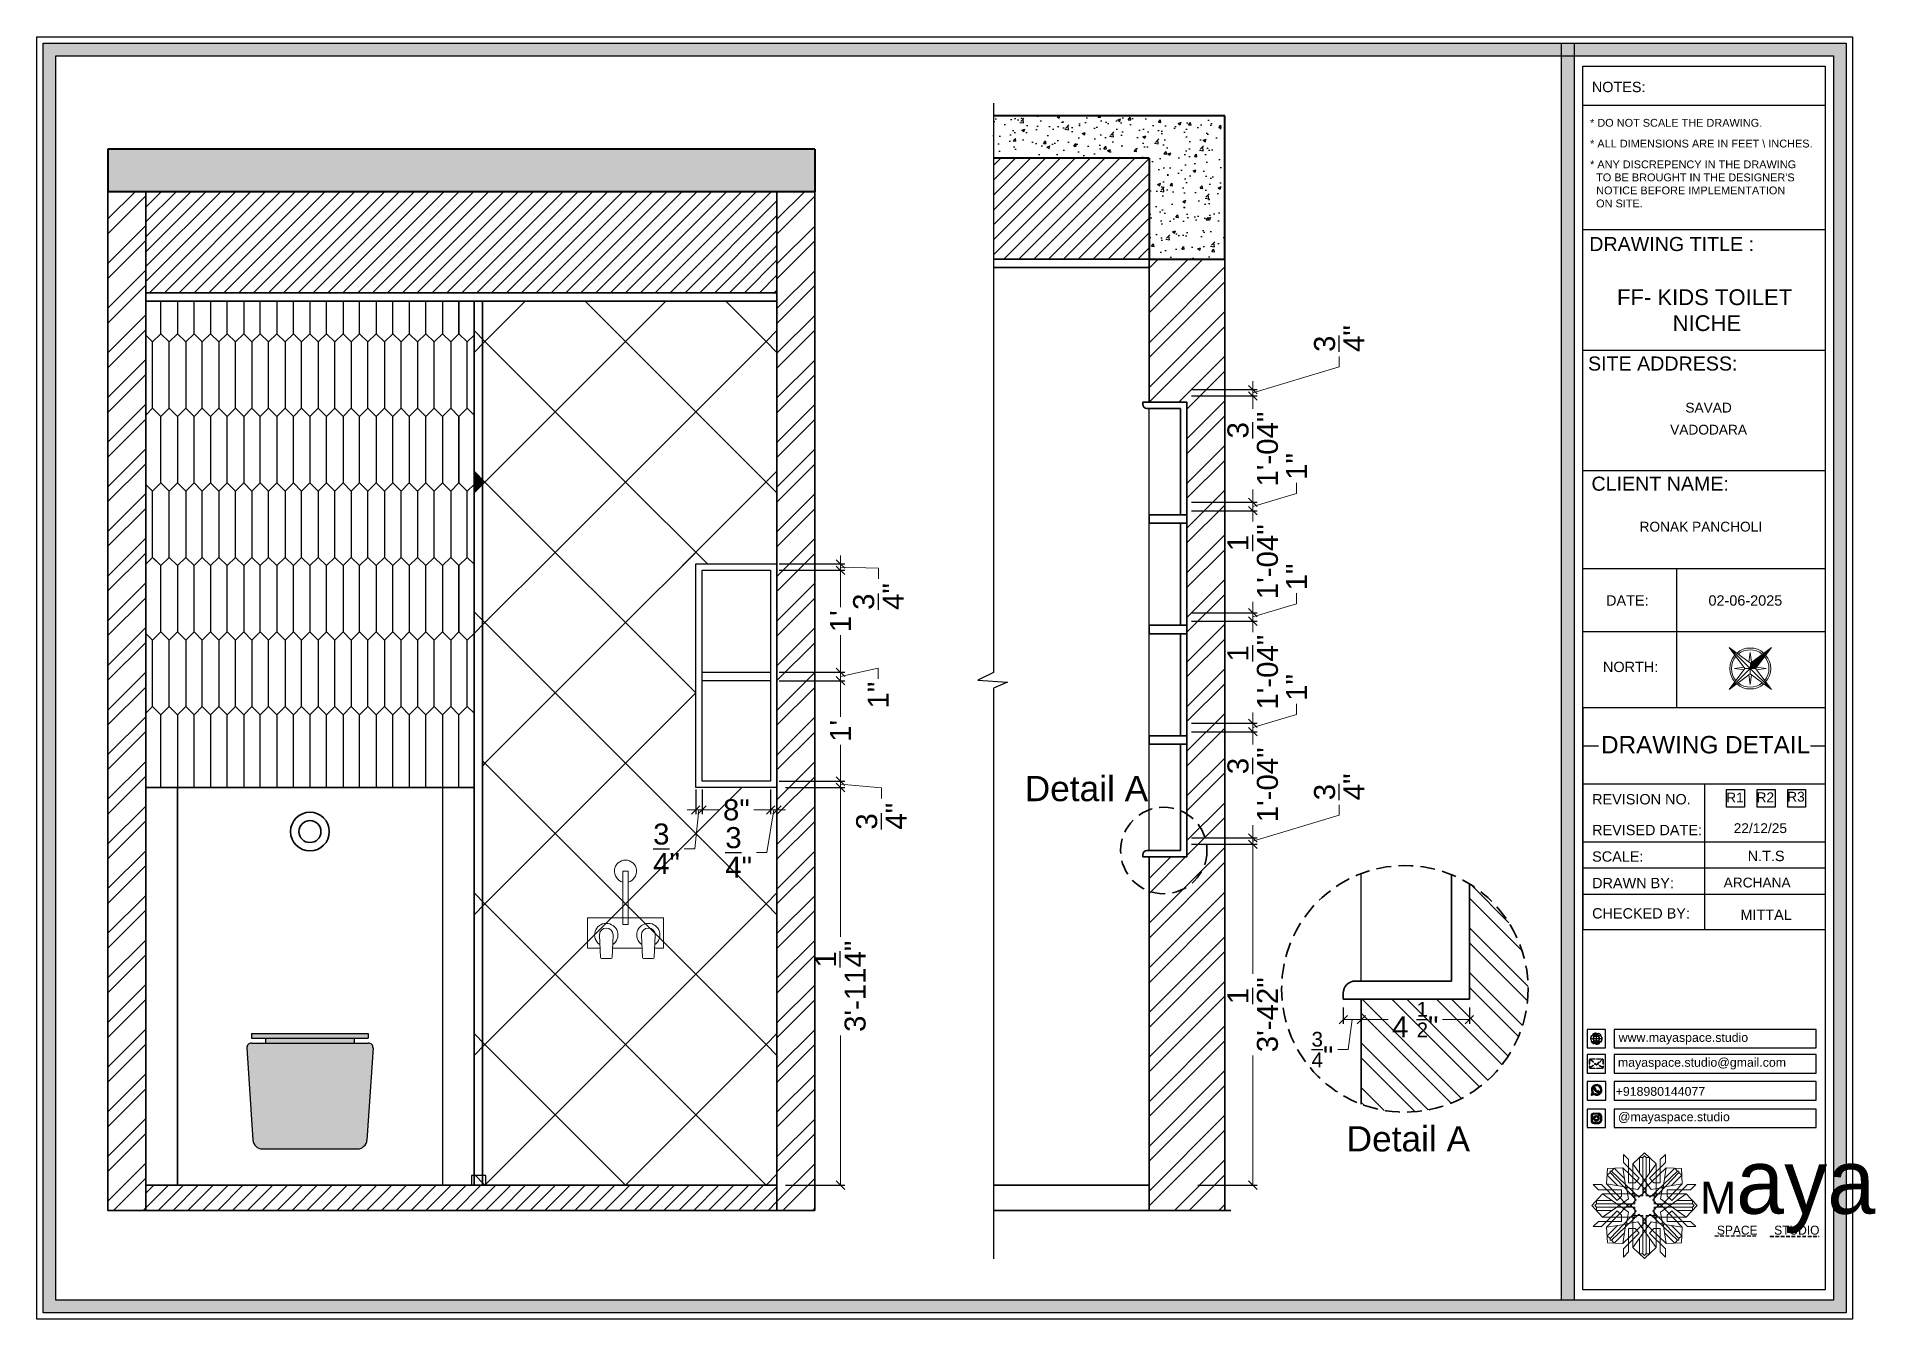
# Model space of a CAD drawing. Header units: millimetres. Extents: x 56222 to 3066687, y -650199 to -121287.
# Drawn here: x 148672 to 148890.4, y -183344.5 to -183192.1 of the extents above; entities that cross this region are included whole.
import ezdxf
from ezdxf.enums import TextEntityAlignment as Align

# ---------------------------------------------------------------- set-up
doc = ezdxf.new("R2010")
doc.units = ezdxf.units.MM
doc.header["$MEASUREMENT"] = 0
doc.header["$PDMODE"] = 35
doc.linetypes.add('DASHED2', pattern=[0.375, 0.25, -0.125])
doc.linetypes.add('DASHEDX2', pattern=[1.5, 1, -0.5])
doc.layers.get('Defpoints').update_dxf_attribs({"color": 220})
doc.layers.add('AR HATCH-7', color=7, linetype='Continuous')
doc.layers.add('SANIT', color=232, linetype='Continuous')
for name, color, linetype, lineweight in [('dim05', 1, 'Continuous', 13), ('Dimension', 10, 'DASHEDX2', 20), ('ELEC.', 5, 'Continuous', 20), ('Flooring', 253, 'Continuous', 30), ('HACHA', 253, 'Continuous', 5), ('LABALLING', 1, 'Continuous', 25), ('NAME PLATE', 7, 'Continuous', 25), ('title block', 7, 'Continuous', 9), ('UTILITY', 48, 'Continuous', 9), ('wall', 7, 'Continuous', 30), ('XX~SLAB ( BEAM )~ ( DIM )', 7, 'Continuous', 9)]:
    doc.layers.add(name, color=color, linetype=linetype, lineweight=lineweight)
doc.layers.add('hatch', color=253, linetype='Continuous', lineweight=0, transparency=0.4)
doc.styles.add('Arial', font='arial.ttf')
doc.styles.get("Standard").update_dxf_attribs({"font": 'arial.ttf', "height": 6})
doc.dimstyles.new('ISO-25', dxfattribs={"dimtxt": 2.5, "dimasz": 1, "dimexe": 0.5, "dimexo": 1, "dimtad": 0, "dimdec": 1, "dimlunit": 4, "dimtxsty": 'Standard', "dimblk": 'OBLIQUE', "dimcen": 2.5, "dimclrd": 1, "dimclre": 1, "dimclrt": 5, "dimadec": 0, "dimazin": 0, "dimtfac": 1, "dimtdec": 1, "dimtmove": 0, "dimatfit": 3, "dimfxl": 1, "dimlwd": -1, "dimarcsym": 0})

msp = doc.modelspace()

# ---------------------------------------------------------------- texts
at = {"layer": 'LABALLING', "lineweight": 5, "ltscale": 4, "char_height": 3, "width": 18.57901, "attachment_point": 1}
for insert in [(148789.376, -183279.919), (148827.625, -183321.522)]:
    msp.add_mtext('Detail A', dxfattribs=dict(at, insert=insert))
at = {"layer": 'NAME PLATE', "style": 'Arial'}
for s, height, p in [('NOTES:', 1.2273, (148859.956, -183198.701, -0.5)), ('DRAWING TITLE : ', 1.67036, (148866.575, -183217.574, -0.5)), ('FF- KIDS TOILET', 1.87561, (148870.163, -183223.993, -0.5)), ('NICHE ', 1.8756, (148870.8, -183227.077, -0.5)), ('SITE ADDRESS:', 1.67036, (148865.194, -183231.771, -0.5)), (' SAVAD ', 1.1653, (148870.641, -183236.758, -0.5)), ('VADODARA', 1.1653, (148870.641, -183239.374, -0.5)), ('CLIENT NAME:', 1.67036, (148864.89, -183246.043, -0.5)), ('RONAK PANCHOLI    ', 1.16526, (148870.624, -183250.896, -0.5)), ('DATE:', 1.2273, (148860.986, -183259.693, -0.5)), ('02-06-2025', 1.2273, (148875.012, -183259.693, -0.5)), ('NORTH:', 1.2273, (148861.377, -183267.583, -0.5)), ('DRAWING DETAIL', 2.06511, (148870.281, -183277.242, -0.5)), ('REVISION NO.', 1.22731, (148862.659, -183283.304, -0.5)), ('REVISED DATE: ', 1.22731, (148863.565, -183286.963, -0.5)), ('22/12/25', 1.1653, (148876.792, -183286.708, -0.5)), ('SCALE:', 1.2273, (148859.85, -183290.102, -0.5)), ('DRAWN BY:', 1.2273, (148861.659, -183293.256, -0.5)), ('ARCHANA', 1.1653, (148876.411, -183293.168, -0.5)), ('CHECKED BY:', 1.22731, (148862.612, -183296.856, -0.5)), ('MITTAL', 1.2273, (148877.477, -183297.019, -0.5))]:
    msp.add_text(s, height=height, dxfattribs=at).set_placement(p, align=Align.CENTER)
for s, insert, char_height, width, attachment_point in [('* DO NOT SCALE THE DRAWING.', (148856.556, -183201.879, -0.5), 0.92825, 35.86309, 1), ('* ALL DIMENSIONS ARE IN FEET \\\\ INCHES.', (148856.556, -183204.347, -0.5), 0.92825, 35.86309, 1), ("* ANY DISCREPENCY IN THE DRAWING \\P  TO BE BROUGHT IN THE DESIGNER'S\\P  NOTICE BEFORE IMPLEMENTATION \\P  ON SITE.", (148856.556, -183206.816, -0.5), 0.92825, 35.86309, 1), ('R1', (148873.776, -183281.906, -0.5), 1.1653, 1.60326, 2), ('R2', (148877.385, -183281.881, -0.5), 1.1653, 1.60326, 2), ('R3', (148881.028, -183281.809, -0.5), 1.1653, 1.60326, 2), ('N.T.S', (148877.477, -183288.813, -0.5), 1.2273, 2.39537, 2)]:
    msp.add_mtext(s, dxfattribs=dict(at, insert=insert, char_height=char_height, width=width, attachment_point=attachment_point))
at = {"layer": 'NAME PLATE', "color": 18, "true_color": 0x000000, "char_height": 1.04888, "attachment_point": 1}
for s, width, gutter_width, insert in [('www.mayaspace.studio', 16.46056, 13.769, (148859.955, -183310.459, -0.5)), ('mayaspace.studio@gmail.com', 10.26924, 8.59, (148859.871, -183313.418, -0.5)), ('+918980144077', 40.04525, 8.59, (148859.6, -183316.868, -0.5)), ('@mayaspace.studio', 10.26924, 8.59, (148859.871, -183319.884, -0.5))]:
    msp.add_mtext_dynamic_manual_height_columns(s, width=width, gutter_width=gutter_width, heights=[0], dxfattribs=dict(at, insert=insert))

# ---------------------------------------------------------------- blocks, each defined once
blk = doc.blocks.new('404COK-E')
for p, q in [((0.82, 0, 1), (0.7, -2.68, 1)), ((-0.82, 0, 1), (-0.7, -2.68, 1)), ((-0.57, -2.8, 1), (0.57, -2.8, 1))]:
    blk.add_line(p, q)
for centre, radius, start, end in [((0, 0, 1), 1.38, 304.096, 235.904), ((0, 0, 1), 0.824, 0, 180), ((-0.57, -2.68, 1), 0.125, 180, 270), ((0.57, -2.68, 1), 0.125, 270, 0)]:
    blk.add_arc(centre, radius, start, end)
blk = doc.blocks.new('sda sdasd')
at = {"ltscale": 0.25, "true_color": 0xffffff}
h = blk.add_hatch(color=7, dxfattribs=at)
h.dxf.hatch_style = 1
h.paths.add_polyline_path([(46521.76, -32072.17, 0.433848), (46521.2, -32071.58), (46507.32, -32071.58, 0.433848), (46506.76, -32072.17), (46507.49, -32083.1, 0.394848), (46508.6, -32084.15), (46519.92, -32084.15, 0.394848), (46521.03, -32083.1)])
h.paths.add_polyline_path([(46521.2, -32070.46), (46507.32, -32070.46), (46507.32, -32071.02), (46521.2, -32071.02)])
h.paths.add_polyline_path([(46519.53, -32071.02), (46508.99, -32071.02), (46508.99, -32071.58), (46519.53, -32071.58)])
at = {"layer": 'SANIT'}
for p, q in [((46507.32, -32070.46), (46507.32, -32071.02)), ((46507.32, -32070.46), (46521.2, -32070.46)), ((46507.32, -32071.02), (46521.2, -32071.02)), ((46507.32, -32071.58), (46521.2, -32071.58)), ((46508.99, -32071.02), (46508.99, -32071.58)), ((46519.53, -32071.02), (46519.53, -32071.58)), ((46521.2, -32070.46), (46521.2, -32071.02)), ((46506.76, -32072.17), (46507.49, -32083.1)), ((46521.76, -32072.17), (46521.03, -32083.1)), ((46508.6, -32084.15), (46519.92, -32084.15))]:
    blk.add_line(p, q, dxfattribs=at)
for centre, radius, start, end in [((46507.32, -32072.14), 0.558, 90, 183.8141), ((46521.2, -32072.14), 0.558, 356.1859, 90), ((46508.6, -32083.03), 1.12, 183.8141, 270), ((46519.92, -32083.03), 1.12, 270, 356.1859)]:
    blk.add_arc(centre, radius, start, end, dxfattribs=at)
blk = doc.blocks.new('_Oblique')
at = {"layer": 'wall', "color": 0, "lineweight": -2}
blk.add_line((-0.5, -0.5), (0.5, 0.5), dxfattribs=at)
blk = doc.blocks.new('*D1169')
at = {"layer": 'Defpoints', "color": 0, "lineweight": 25, "transparency": 16777216}
for p in [(148759.93, -183281.29), (148767.48, -183281.29), (148759.93, -183328.53)]:
    blk.add_point(p, dxfattribs=at)
at = {"layer": 'dim05', "color": 1, "linetype": 'Continuous', "lineweight": -2, "transparency": 16777216}
for p, q in [((148760.93, -183281.29), (148767.98, -183281.29)), ((148760.93, -183328.53), (148767.98, -183328.53))]:
    blk.add_line(p, q, dxfattribs=at)
at = {"layer": 'dim05', "color": 1, "linetype": 'Continuous', "transparency": 16777216}
for p, q in [((148767.48, -183281.29), (148767.48, -183299.04)), ((148767.48, -183328.53), (148767.48, -183310.77))]:
    blk.add_line(p, q, dxfattribs=at)
at = {"layer": 'dim05', "color": 1, "transparency": 16777216}
for p, rotation in [((148767.48, -183281.29), 90), ((148767.48, -183328.53), 270)]:
    blk.add_blockref('_Oblique', p, dxfattribs=dict(at, rotation=rotation))
at = {"layer": 'dim05', "color": 5, "lineweight": 25, "transparency": 16777216, "insert": (148767.48, -183304.91), "char_height": 2.5, "attachment_point": 5, "rotation": 90, "style": 'Arial'}
blk.add_mtext('3\'-11{\\H1x;\\S1/4;}"', dxfattribs=at)
blk = doc.blocks.new('*D1170')
at = {"layer": 'Defpoints', "color": 0, "lineweight": 25, "transparency": 16777216}
for p in [(148827.23, -183306.43), (148829.37, -183306.43), (148829.37, -183308.86)]:
    blk.add_point(p, dxfattribs=at)
at = {"layer": 'dim05', "color": 1, "linetype": 'Continuous', "lineweight": -2, "transparency": 16777216}
for p, q in [((148827.23, -183307.43), (148827.23, -183309.36)), ((148829.37, -183307.43), (148829.37, -183309.36))]:
    blk.add_line(p, q, dxfattribs=at)
at = {"layer": 'dim05', "color": 1, "linetype": 'Continuous', "transparency": 16777216}
for p, q in [((148827.23, -183308.86), (148829.37, -183308.86)), ((148828.3, -183308.86), (148827.83, -183312.42)), ((148827.83, -183312.42), (148826.58, -183312.42))]:
    blk.add_line(p, q, dxfattribs=at)
at = {"layer": 'dim05', "color": 1, "transparency": 16777216, "rotation": 180}
blk.add_blockref('_Oblique', (148827.23, -183308.86), dxfattribs=at)
at = {"layer": 'dim05', "color": 1, "transparency": 16777216}
blk.add_blockref('_Oblique', (148829.37, -183308.86), dxfattribs=at)
at = {"layer": 'dim05', "color": 5, "lineweight": 25, "transparency": 16777216, "insert": (148824.76, -183312.42), "char_height": 2.5, "attachment_point": 5, "style": 'Arial'}
blk.add_mtext('{\\H0.7x;\\S3/4;}"', dxfattribs=at)
blk = doc.blocks.new('*D1171')
at = {"layer": 'Defpoints', "color": 0, "lineweight": 25, "transparency": 16777216}
for p in [(148829.37, -183306.43), (148842.22, -183306.43), (148842.22, -183308.86)]:
    blk.add_point(p, dxfattribs=at)
at = {"layer": 'dim05', "color": 1, "linetype": 'Continuous', "lineweight": -2, "transparency": 16777216}
for p, q in [((148829.37, -183307.43), (148829.37, -183309.36)), ((148842.22, -183307.43), (148842.22, -183309.36))]:
    blk.add_line(p, q, dxfattribs=at)
at = {"layer": 'dim05', "color": 1, "linetype": 'Continuous', "transparency": 16777216}
for p, q in [((148829.37, -183308.86), (148832.56, -183308.86)), ((148842.22, -183308.86), (148839.03, -183308.86))]:
    blk.add_line(p, q, dxfattribs=at)
at = {"layer": 'dim05', "color": 1, "transparency": 16777216, "rotation": 180}
blk.add_blockref('_Oblique', (148829.37, -183308.86), dxfattribs=at)
at = {"layer": 'dim05', "color": 1, "transparency": 16777216}
blk.add_blockref('_Oblique', (148842.22, -183308.86), dxfattribs=at)
at = {"layer": 'dim05', "color": 5, "lineweight": 25, "transparency": 16777216, "insert": (148835.79, -183308.86), "char_height": 2.5, "attachment_point": 5, "style": 'Arial'}
blk.add_mtext('4 {\\H0.7x;\\S1/2;}"', dxfattribs=at)
blk = doc.blocks.new('*D1172')
at = {"layer": 'Defpoints', "color": 0, "lineweight": 25, "transparency": 16777216}
for p in [(148808.93, -183288.04), (148816.48, -183288.04), (148808.93, -183328.53)]:
    blk.add_point(p, dxfattribs=at)
at = {"layer": 'dim05', "color": 1, "linetype": 'Continuous', "lineweight": -2, "transparency": 16777216}
for p, q in [((148809.93, -183288.04), (148816.98, -183288.04)), ((148809.93, -183328.53), (148816.98, -183328.53))]:
    blk.add_line(p, q, dxfattribs=at)
at = {"layer": 'dim05', "color": 1, "linetype": 'Continuous', "transparency": 16777216}
for p, q in [((148816.48, -183288.04), (148816.48, -183303.43)), ((148816.48, -183328.53), (148816.48, -183313.14))]:
    blk.add_line(p, q, dxfattribs=at)
at = {"layer": 'dim05', "color": 1, "transparency": 16777216}
for p, rotation in [((148816.48, -183288.04), 90), ((148816.48, -183328.53), 270)]:
    blk.add_blockref('_Oblique', p, dxfattribs=dict(at, rotation=rotation))
at = {"layer": 'dim05', "color": 5, "lineweight": 25, "transparency": 16777216, "insert": (148816.48, -183308.29), "char_height": 2.5, "attachment_point": 5, "rotation": 90, "style": 'Arial'}
blk.add_mtext('3\'-4{\\H1x;\\S1/2;}"', dxfattribs=at)
blk = doc.blocks.new('*D1176')
at = {"layer": 'Defpoints', "color": 0, "lineweight": 25, "transparency": 16777216}
for p in [(148808.18, -183287.29), (148808.18, -183288.04), (148816.48, -183287.29)]:
    blk.add_point(p, dxfattribs=at)
at = {"layer": 'dim05', "color": 1, "linetype": 'Continuous', "transparency": 16777216}
for p, q in [((148826.75, -183284.59), (148826.75, -183283.34)), ((148816.48, -183287.67), (148826.75, -183284.59)), ((148816.48, -183287.29), (148816.48, -183286.29)), ((148816.48, -183288.04), (148816.48, -183287.29)), ((148816.48, -183288.04), (148816.48, -183287.29)), ((148816.48, -183288.04), (148816.48, -183289.04))]:
    blk.add_line(p, q, dxfattribs=at)
at = {"layer": 'dim05', "color": 1, "linetype": 'Continuous', "lineweight": -2, "transparency": 16777216}
for p, q in [((148809.18, -183287.29), (148816.98, -183287.29)), ((148809.18, -183288.04), (148816.98, -183288.04))]:
    blk.add_line(p, q, dxfattribs=at)
at = {"layer": 'dim05', "color": 1, "transparency": 16777216}
for p, rotation in [((148816.48, -183287.29), 270), ((148816.48, -183288.04), 90)]:
    blk.add_blockref('_Oblique', p, dxfattribs=dict(at, rotation=rotation))
at = {"layer": 'dim05', "color": 5, "lineweight": 25, "transparency": 16777216, "insert": (148826.75, -183281.22), "char_height": 2.5, "attachment_point": 5, "rotation": 90, "style": 'Arial'}
blk.add_mtext('{\\H1x;\\S3/4;}"', dxfattribs=at)
blk = doc.blocks.new('*D1177')
at = {"layer": 'Defpoints', "color": 0, "lineweight": 25, "transparency": 16777216}
for p in [(148808.18, -183274.67), (148816.48, -183274.67), (148808.18, -183287.29)]:
    blk.add_point(p, dxfattribs=at)
at = {"layer": 'dim05', "color": 1, "linetype": 'Continuous', "lineweight": -2, "transparency": 16777216}
for p, q in [((148809.18, -183274.67), (148816.98, -183274.67)), ((148809.18, -183287.29), (148816.98, -183287.29))]:
    blk.add_line(p, q, dxfattribs=at)
at = {"layer": 'dim05', "color": 1, "linetype": 'Continuous', "transparency": 16777216}
for p, q in [((148816.48, -183274.67), (148816.48, -183276.2)), ((148816.48, -183287.29), (148816.48, -183285.76))]:
    blk.add_line(p, q, dxfattribs=at)
at = {"layer": 'dim05', "color": 1, "transparency": 16777216}
for p, rotation in [((148816.48, -183274.67), 90), ((148816.48, -183287.29), 270)]:
    blk.add_blockref('_Oblique', p, dxfattribs=dict(at, rotation=rotation))
at = {"layer": 'dim05', "color": 5, "lineweight": 25, "transparency": 16777216, "insert": (148816.48, -183280.98), "char_height": 2.5, "attachment_point": 5, "rotation": 90, "style": 'Arial'}
blk.add_mtext('1\'-0{\\H1x;\\S3/4;}"', dxfattribs=at)
blk = doc.blocks.new('*D1178')
at = {"layer": 'Defpoints', "color": 0, "lineweight": 25, "transparency": 16777216}
for p in [(148808.18, -183273.67), (148808.18, -183274.67), (148816.48, -183273.67)]:
    blk.add_point(p, dxfattribs=at)
at = {"layer": 'dim05', "color": 1, "linetype": 'Continuous', "transparency": 16777216}
for p, q in [((148821.68, -183272.61), (148821.68, -183271.36)), ((148816.48, -183274.17), (148821.68, -183272.61)), ((148816.48, -183273.67), (148816.48, -183272.67)), ((148816.48, -183274.67), (148816.48, -183273.67)), ((148816.48, -183274.67), (148816.48, -183273.67)), ((148816.48, -183274.67), (148816.48, -183275.67))]:
    blk.add_line(p, q, dxfattribs=at)
at = {"layer": 'dim05', "color": 1, "linetype": 'Continuous', "lineweight": -2, "transparency": 16777216}
for p, q in [((148809.18, -183273.67), (148816.98, -183273.67)), ((148809.18, -183274.67), (148816.98, -183274.67))]:
    blk.add_line(p, q, dxfattribs=at)
at = {"layer": 'dim05', "color": 1, "transparency": 16777216}
for p, rotation in [((148816.48, -183273.67), 270), ((148816.48, -183274.67), 90)]:
    blk.add_blockref('_Oblique', p, dxfattribs=dict(at, rotation=rotation))
at = {"layer": 'dim05', "color": 5, "lineweight": 25, "transparency": 16777216, "insert": (148821.68, -183269.41), "char_height": 2.5, "attachment_point": 5, "rotation": 90, "style": 'Arial'}
blk.add_mtext('1"', dxfattribs=at)
blk = doc.blocks.new('*D1179')
at = {"layer": 'Defpoints', "color": 0, "lineweight": 25, "transparency": 16777216}
for p in [(148808.18, -183261.54), (148816.48, -183261.54), (148808.18, -183273.67)]:
    blk.add_point(p, dxfattribs=at)
at = {"layer": 'dim05', "color": 1, "linetype": 'Continuous', "lineweight": -2, "transparency": 16777216}
for p, q in [((148809.18, -183261.54), (148816.98, -183261.54)), ((148809.18, -183273.67), (148816.98, -183273.67))]:
    blk.add_line(p, q, dxfattribs=at)
at = {"layer": 'dim05', "color": 1, "linetype": 'Continuous', "transparency": 16777216}
for p, q in [((148816.48, -183261.54), (148816.48, -183262.83)), ((148816.48, -183273.67), (148816.48, -183272.38))]:
    blk.add_line(p, q, dxfattribs=at)
at = {"layer": 'dim05', "color": 1, "transparency": 16777216}
for p, rotation in [((148816.48, -183261.54), 90), ((148816.48, -183273.67), 270)]:
    blk.add_blockref('_Oblique', p, dxfattribs=dict(at, rotation=rotation))
at = {"layer": 'dim05', "color": 5, "lineweight": 25, "transparency": 16777216, "insert": (148816.48, -183267.6), "char_height": 2.5, "attachment_point": 5, "rotation": 90, "style": 'Arial'}
blk.add_mtext('1\'-0{\\H1x;\\S1/4;}"', dxfattribs=at)
blk = doc.blocks.new('*D1180')
at = {"layer": 'Defpoints', "color": 0, "lineweight": 25, "transparency": 16777216}
for p in [(148808.18, -183260.54), (148808.18, -183261.54), (148816.48, -183260.54)]:
    blk.add_point(p, dxfattribs=at)
at = {"layer": 'dim05', "color": 1, "linetype": 'Continuous', "transparency": 16777216}
for p, q in [((148821.68, -183259.48), (148821.68, -183258.23)), ((148816.48, -183261.04), (148821.68, -183259.48)), ((148816.48, -183260.54), (148816.48, -183259.54)), ((148816.48, -183261.54), (148816.48, -183260.54)), ((148816.48, -183261.54), (148816.48, -183260.54)), ((148816.48, -183261.54), (148816.48, -183262.54))]:
    blk.add_line(p, q, dxfattribs=at)
at = {"layer": 'dim05', "color": 1, "linetype": 'Continuous', "lineweight": -2, "transparency": 16777216}
for p, q in [((148809.18, -183260.54), (148816.98, -183260.54)), ((148809.18, -183261.54), (148816.98, -183261.54))]:
    blk.add_line(p, q, dxfattribs=at)
at = {"layer": 'dim05', "color": 1, "transparency": 16777216}
for p, rotation in [((148816.48, -183260.54), 270), ((148816.48, -183261.54), 90)]:
    blk.add_blockref('_Oblique', p, dxfattribs=dict(at, rotation=rotation))
at = {"layer": 'dim05', "color": 5, "lineweight": 25, "transparency": 16777216, "insert": (148821.68, -183256.29), "char_height": 2.5, "attachment_point": 5, "rotation": 90, "style": 'Arial'}
blk.add_mtext('1"', dxfattribs=at)
blk = doc.blocks.new('*D1181')
at = {"layer": 'Defpoints', "color": 0, "lineweight": 25, "transparency": 16777216}
for p in [(148808.18, -183248.42), (148816.48, -183248.42), (148808.18, -183260.54)]:
    blk.add_point(p, dxfattribs=at)
at = {"layer": 'dim05', "color": 1, "linetype": 'Continuous', "lineweight": -2, "transparency": 16777216}
for p, q in [((148809.18, -183248.42), (148816.98, -183248.42)), ((148809.18, -183260.54), (148816.98, -183260.54))]:
    blk.add_line(p, q, dxfattribs=at)
at = {"layer": 'dim05', "color": 1, "linetype": 'Continuous', "transparency": 16777216}
for p, q in [((148816.48, -183248.42), (148816.48, -183249.7)), ((148816.48, -183260.54), (148816.48, -183259.26))]:
    blk.add_line(p, q, dxfattribs=at)
at = {"layer": 'dim05', "color": 1, "transparency": 16777216}
for p, rotation in [((148816.48, -183248.42), 90), ((148816.48, -183260.54), 270)]:
    blk.add_blockref('_Oblique', p, dxfattribs=dict(at, rotation=rotation))
at = {"layer": 'dim05', "color": 5, "lineweight": 25, "transparency": 16777216, "insert": (148816.48, -183254.48), "char_height": 2.5, "attachment_point": 5, "rotation": 90, "style": 'Arial'}
blk.add_mtext('1\'-0{\\H1x;\\S1/4;}"', dxfattribs=at)
blk = doc.blocks.new('*D1173')
at = {"layer": 'Defpoints', "color": 0, "lineweight": 25, "transparency": 16777216}
for p in [(148808.18, -183247.42), (148808.18, -183248.42), (148816.48, -183247.42)]:
    blk.add_point(p, dxfattribs=at)
at = {"layer": 'dim05', "color": 1, "linetype": 'Continuous', "transparency": 16777216}
for p, q in [((148821.68, -183246.36), (148821.68, -183245.11)), ((148816.48, -183247.92), (148821.68, -183246.36)), ((148816.48, -183247.42), (148816.48, -183246.42)), ((148816.48, -183248.42), (148816.48, -183247.42)), ((148816.48, -183248.42), (148816.48, -183247.42)), ((148816.48, -183248.42), (148816.48, -183249.42))]:
    blk.add_line(p, q, dxfattribs=at)
at = {"layer": 'dim05', "color": 1, "linetype": 'Continuous', "lineweight": -2, "transparency": 16777216}
for p, q in [((148809.18, -183247.42), (148816.98, -183247.42)), ((148809.18, -183248.42), (148816.98, -183248.42))]:
    blk.add_line(p, q, dxfattribs=at)
at = {"layer": 'dim05', "color": 1, "transparency": 16777216}
for p, rotation in [((148816.48, -183247.42), 270), ((148816.48, -183248.42), 90)]:
    blk.add_blockref('_Oblique', p, dxfattribs=dict(at, rotation=rotation))
at = {"layer": 'dim05', "color": 5, "lineweight": 25, "transparency": 16777216, "insert": (148821.68, -183243.16), "char_height": 2.5, "attachment_point": 5, "rotation": 90, "style": 'Arial'}
blk.add_mtext('1"', dxfattribs=at)
blk = doc.blocks.new('*D1174')
at = {"layer": 'Defpoints', "color": 0, "lineweight": 25, "transparency": 16777216}
for p in [(148808.18, -183234.79), (148816.48, -183234.79), (148808.18, -183247.42)]:
    blk.add_point(p, dxfattribs=at)
at = {"layer": 'dim05', "color": 1, "linetype": 'Continuous', "lineweight": -2, "transparency": 16777216}
for p, q in [((148809.18, -183234.79), (148816.98, -183234.79)), ((148809.18, -183247.42), (148816.98, -183247.42))]:
    blk.add_line(p, q, dxfattribs=at)
at = {"layer": 'dim05', "color": 1, "linetype": 'Continuous', "transparency": 16777216}
for p, q in [((148816.48, -183234.79), (148816.48, -183236.33)), ((148816.48, -183247.42), (148816.48, -183245.88))]:
    blk.add_line(p, q, dxfattribs=at)
at = {"layer": 'dim05', "color": 1, "transparency": 16777216}
for p, rotation in [((148816.48, -183234.79), 90), ((148816.48, -183247.42), 270)]:
    blk.add_blockref('_Oblique', p, dxfattribs=dict(at, rotation=rotation))
at = {"layer": 'dim05', "color": 5, "lineweight": 25, "transparency": 16777216, "insert": (148816.48, -183241.1), "char_height": 2.5, "attachment_point": 5, "rotation": 90, "style": 'Arial'}
blk.add_mtext('1\'-0{\\H1x;\\S3/4;}"', dxfattribs=at)
blk = doc.blocks.new('*D1175')
at = {"layer": 'Defpoints', "color": 0, "lineweight": 25, "transparency": 16777216}
for p in [(148808.18, -183234.04), (148816.48, -183234.04), (148808.18, -183234.79)]:
    blk.add_point(p, dxfattribs=at)
at = {"layer": 'dim05', "color": 1, "linetype": 'Continuous', "transparency": 16777216}
for p, q in [((148816.48, -183234.42), (148826.75, -183231.34)), ((148826.75, -183231.34), (148826.75, -183230.09)), ((148816.48, -183234.04), (148816.48, -183233.04)), ((148816.48, -183234.79), (148816.48, -183234.04)), ((148816.48, -183234.79), (148816.48, -183234.04)), ((148816.48, -183234.79), (148816.48, -183235.79))]:
    blk.add_line(p, q, dxfattribs=at)
at = {"layer": 'dim05', "color": 1, "linetype": 'Continuous', "lineweight": -2, "transparency": 16777216}
for p, q in [((148809.18, -183234.04), (148816.98, -183234.04)), ((148809.18, -183234.79), (148816.98, -183234.79))]:
    blk.add_line(p, q, dxfattribs=at)
at = {"layer": 'dim05', "color": 1, "transparency": 16777216}
for p, rotation in [((148816.48, -183234.04), 270), ((148816.48, -183234.79), 90)]:
    blk.add_blockref('_Oblique', p, dxfattribs=dict(at, rotation=rotation))
at = {"layer": 'dim05', "color": 5, "lineweight": 25, "transparency": 16777216, "insert": (148826.75, -183227.97), "char_height": 2.5, "attachment_point": 5, "rotation": 90, "style": 'Arial'}
blk.add_mtext('{\\H1x;\\S3/4;}"', dxfattribs=at)
blk = doc.blocks.new('FSFSF')
at = {"color": 42, "lineweight": 5, "true_color": 0xe0ac11}
for p, q in [((28600.03, 143.51), (28600.03, 140.16)), ((28602.15, 141.41), (28600.03, 143.51)), ((28603.86, 139.69), (28608.58, 144.08)), ((28607.9, 142.22), (28608.58, 142.85)), ((28613.31, 139.69), (28608.58, 144.08)), ((28609.27, 142.22), (28608.59, 142.85)), ((28615.02, 141.41), (28617.14, 143.51)), ((28617.14, 143.51), (28617.14, 140.16)), ((28593.19, 131.45), (28593.54, 137.71)), ((28593.39, 135), (28594.56, 136.12)), ((28593.39, 135), (28597.6, 130.78)), ((28599.8, 138.06), (28593.54, 137.71)), ((28595.12, 136.69), (28594.53, 136.69)), ((28594.56, 136.12), (28594.56, 136.71)), ((28605.17, 124.98), (28594.56, 136.12)), ((28596.24, 137.86), (28595.12, 136.69)), ((28606.27, 126.08), (28595.12, 136.69)), ((28596.24, 137.86), (28600.47, 133.65)), ((28601.03, 130), (28599.8, 138.06)), ((28599.8, 138.05), (28608.58, 129.56)), ((28606.47, 133.76), (28600.03, 140.16)), ((28602.15, 141.41), (28602.15, 131.95)), ((28603.86, 126.58), (28603.86, 139.69)), ((28603.86, 139.69), (28608.58, 133.02)), ((28607.9, 142.22), (28606.58, 142.22)), ((28606.58, 142.22), (28606.58, 135.84)), ((28607.9, 142.22), (28607.9, 126.58)), ((28613.31, 139.69), (28608.59, 133.02)), ((28617.37, 138.05), (28608.59, 129.56)), ((28609.27, 142.22), (28609.27, 126.58)), ((28609.27, 142.22), (28610.59, 142.22)), ((28610.59, 142.22), (28610.59, 135.84)), ((28610.7, 133.76), (28617.14, 140.16)), ((28610.9, 126.08), (28622.05, 136.69)), ((28612.02, 124.98), (28622.62, 136.12)), ((28613.31, 126.58), (28613.31, 139.69)), ((28615.02, 141.41), (28615.02, 131.95)), ((28616.14, 130), (28617.37, 138.06)), ((28620.93, 137.86), (28616.7, 133.65)), ((28617.37, 138.06), (28623.63, 137.71)), ((28623.8, 135), (28619.59, 130.78)), ((28620.93, 137.86), (28622.05, 136.69)), ((28622.05, 136.69), (28622.64, 136.69)), ((28622.62, 136.12), (28622.62, 136.71)), ((28623.8, 135), (28622.62, 136.12)), ((28624, 131.45), (28623.65, 137.71)), ((28591.56, 127.39), (28587.17, 122.66)), ((28587.73, 131.22), (28591.08, 131.22)), ((28589.84, 129.1), (28587.73, 131.22)), ((28589.84, 129.1), (28599.29, 129.1)), ((28597.49, 124.78), (28591.08, 131.22)), ((28604.66, 127.39), (28591.56, 127.39)), ((28591.56, 127.39), (28598.23, 122.67)), ((28593.19, 131.45), (28601.69, 122.67)), ((28601.25, 130.22), (28593.19, 131.45)), ((28599.29, 126.5), (28599.29, 129.1)), ((28605.86, 129.18), (28601.03, 130)), ((28602.07, 125.39), (28601.25, 130.22)), ((28604.75, 131.95), (28602.15, 131.95)), ((28603.68, 126.54), (28603.68, 127.39)), ((28604.71, 127.57), (28603.86, 127.57)), ((28604.66, 123.35), (28604.66, 127.39)), ((28604.7, 126.58), (28604.71, 127.57)), ((28606.47, 133.76), (28604.75, 131.95)), ((28605.86, 129.18), (28608.58, 133.02)), ((28606.27, 126.08), (28608.58, 128.27)), ((28607.9, 128.92), (28608.58, 129.56)), ((28607.9, 128.92), (28608.58, 128.27)), ((28611.31, 129.18), (28608.59, 133.02)), ((28609.27, 128.92), (28608.59, 129.56)), ((28609.27, 128.92), (28608.59, 128.27)), ((28610.9, 126.08), (28608.59, 128.27)), ((28610.7, 133.76), (28612.42, 131.95)), ((28611.31, 129.18), (28616.14, 130)), ((28612.42, 131.95), (28615.02, 131.95)), ((28612.46, 126.58), (28612.46, 127.57)), ((28612.46, 127.57), (28613.31, 127.57)), ((28612.52, 123.35), (28612.52, 127.39)), ((28612.52, 127.39), (28625.63, 127.39)), ((28613.51, 126.54), (28613.51, 127.39)), ((28615.12, 125.39), (28615.94, 130.22)), ((28623.99, 131.45), (28615.5, 122.67)), ((28615.94, 130.22), (28624, 131.45)), ((28627.34, 129.1), (28617.89, 129.1)), ((28617.89, 126.5), (28617.89, 129.1)), ((28625.63, 127.39), (28618.96, 122.67)), ((28619.7, 124.78), (28626.1, 131.22)), ((28625.63, 127.39), (28630.02, 122.66)), ((28629.45, 131.22), (28626.1, 131.22)), ((28627.34, 129.1), (28629.45, 131.22)), ((28591.56, 117.94), (28587.17, 122.66)), ((28589.03, 123.35), (28588.4, 122.67)), ((28589.03, 121.98), (28588.4, 122.65)), ((28589.03, 123.35), (28589.03, 124.67)), ((28589.03, 124.67), (28595.4, 124.67)), ((28589.03, 123.35), (28604.66, 123.35)), ((28589.03, 121.98), (28604.66, 121.98)), ((28589.03, 121.98), (28589.03, 120.66)), ((28589.03, 120.66), (28595.4, 120.66)), ((28597.49, 120.54), (28591.08, 114.11)), ((28591.56, 117.94), (28598.23, 122.65)), ((28593.19, 113.88), (28601.69, 122.65)), ((28605.17, 120.35), (28594.56, 109.2)), ((28597.49, 124.78), (28599.29, 126.5)), ((28597.49, 120.54), (28599.29, 118.83)), ((28602.07, 125.39), (28598.23, 122.67)), ((28602.07, 119.94), (28598.23, 122.65)), ((28602.07, 119.94), (28601.25, 115.1)), ((28602.33, 123.35), (28601.69, 122.67)), ((28602.33, 121.98), (28601.69, 122.65)), ((28602.33, 123.35), (28602.97, 122.67)), ((28602.33, 121.98), (28602.97, 122.65)), ((28605.17, 124.98), (28602.97, 122.67)), ((28605.17, 120.35), (28602.97, 122.65)), ((28604.66, 126.54), (28603.68, 126.54)), ((28607.9, 126.58), (28603.86, 126.58)), ((28604.66, 121.98), (28604.66, 117.94)), ((28609.27, 126.58), (28613.31, 126.58)), ((28612.02, 124.98), (28614.21, 122.67)), ((28612.02, 120.35), (28614.21, 122.65)), ((28612.02, 120.35), (28622.62, 109.2)), ((28612.52, 126.54), (28613.51, 126.54)), ((28628.16, 123.35), (28612.52, 123.35)), ((28612.52, 121.98), (28612.52, 117.94)), ((28628.16, 121.98), (28612.52, 121.98)), ((28614.85, 123.35), (28614.21, 122.67)), ((28614.85, 121.98), (28614.21, 122.65)), ((28614.85, 123.35), (28615.5, 122.67)), ((28614.85, 121.98), (28615.5, 122.65)), ((28615.12, 125.39), (28618.96, 122.67)), ((28615.12, 119.94), (28618.96, 122.65)), ((28615.12, 119.94), (28615.94, 115.1)), ((28623.99, 113.88), (28615.5, 122.65)), ((28619.7, 124.78), (28617.89, 126.5)), ((28619.7, 120.54), (28617.89, 118.83)), ((28625.63, 117.94), (28618.96, 122.65)), ((28619.7, 120.54), (28626.1, 114.11)), ((28628.16, 124.67), (28621.78, 124.67)), ((28628.16, 120.66), (28621.78, 120.66)), ((28625.63, 117.94), (28630.02, 122.66)), ((28628.16, 123.35), (28628.16, 124.67)), ((28628.16, 123.35), (28628.78, 122.67)), ((28628.16, 121.98), (28628.78, 122.65)), ((28628.16, 121.98), (28628.16, 120.66)), ((28589.84, 116.23), (28587.73, 114.11)), ((28587.73, 114.11), (28591.08, 114.11)), ((28589.84, 116.23), (28599.29, 116.23)), ((28604.66, 117.94), (28591.56, 117.94)), ((28601.25, 115.1), (28593.19, 113.87)), ((28593.19, 113.87), (28593.54, 107.62)), ((28593.39, 110.32), (28597.6, 114.55)), ((28606.27, 119.15), (28595.12, 108.54)), ((28599.29, 118.83), (28599.29, 116.23)), ((28599.8, 107.17), (28608.58, 115.67)), ((28601.03, 115.23), (28599.8, 107.17)), ((28605.86, 116.05), (28601.03, 115.23)), ((28602.15, 103.82), (28602.15, 113.27)), ((28604.75, 113.27), (28602.15, 113.27)), ((28604.66, 118.78), (28603.68, 118.78)), ((28603.68, 118.78), (28603.68, 117.94)), ((28607.9, 118.65), (28603.86, 118.65)), ((28603.86, 118.65), (28603.86, 105.54)), ((28604.71, 117.66), (28603.86, 117.66)), ((28604.7, 118.65), (28604.71, 117.66)), ((28606.47, 111.47), (28604.75, 113.27)), ((28605.86, 116.05), (28608.58, 112.21)), ((28606.27, 119.15), (28608.58, 116.96)), ((28607.9, 103.01), (28607.9, 118.65)), ((28607.9, 116.31), (28608.58, 116.96)), ((28607.9, 116.31), (28608.58, 115.67)), ((28610.9, 119.15), (28608.59, 116.96)), ((28609.27, 116.31), (28608.59, 116.96)), ((28609.27, 116.31), (28608.59, 115.67)), ((28611.31, 116.05), (28608.59, 112.21)), ((28617.37, 107.17), (28608.59, 115.67)), ((28609.27, 118.65), (28613.31, 118.65)), ((28609.27, 103.01), (28609.27, 118.65)), ((28610.7, 111.47), (28612.42, 113.27)), ((28610.9, 119.15), (28622.05, 108.54)), ((28611.31, 116.05), (28616.14, 115.23)), ((28612.42, 113.27), (28615.02, 113.27)), ((28612.46, 118.65), (28612.46, 117.66)), ((28612.46, 117.66), (28613.31, 117.66)), ((28612.52, 118.78), (28613.51, 118.78)), ((28612.52, 117.94), (28625.63, 117.94)), ((28613.31, 118.65), (28613.31, 105.54)), ((28613.51, 118.78), (28613.51, 117.94)), ((28615.02, 103.82), (28615.02, 113.27)), ((28615.94, 115.1), (28624, 113.87)), ((28616.14, 115.23), (28617.37, 107.17)), ((28617.89, 118.83), (28617.89, 116.23)), ((28627.34, 116.23), (28617.89, 116.23)), ((28623.8, 110.32), (28619.59, 114.55)), ((28624, 113.87), (28623.65, 107.62)), ((28629.45, 114.11), (28626.1, 114.11)), ((28627.34, 116.23), (28629.45, 114.11)), ((28593.39, 110.32), (28594.56, 109.2)), ((28599.8, 107.17), (28593.54, 107.52)), ((28595.12, 108.54), (28594.53, 108.54)), ((28594.56, 109.2), (28594.56, 108.61)), ((28596.24, 107.37), (28595.12, 108.54)), ((28596.24, 107.37), (28600.47, 111.58)), ((28606.47, 111.47), (28600.03, 105.07)), ((28600.03, 101.71), (28600.03, 105.07)), ((28603.86, 105.54), (28608.58, 112.21)), ((28603.86, 105.54), (28608.58, 101.15)), ((28606.58, 103.01), (28606.58, 109.38)), ((28613.31, 105.54), (28608.58, 101.15)), ((28613.31, 105.54), (28608.59, 112.21)), ((28610.59, 103.01), (28610.59, 109.38)), ((28610.7, 111.47), (28617.14, 105.07)), ((28620.93, 107.37), (28616.7, 111.58)), ((28617.14, 101.71), (28617.14, 105.07)), ((28617.37, 107.17), (28623.63, 107.52)), ((28620.93, 107.37), (28622.05, 108.54)), ((28622.05, 108.54), (28622.64, 108.54)), ((28623.8, 110.32), (28622.62, 109.2)), ((28622.62, 109.2), (28622.62, 108.61)), ((28602.15, 103.82), (28600.03, 101.71)), ((28607.9, 103.01), (28606.58, 103.01)), ((28607.9, 103.01), (28608.58, 102.38)), ((28609.27, 103.01), (28608.59, 102.38)), ((28609.27, 103.01), (28610.59, 103.01)), ((28615.02, 103.82), (28617.14, 101.71))]:
    blk.add_line(p, q, dxfattribs=at)
blk = doc.blocks.new('hgwg')
at = {"layer": 'Dimension', "true_color": 0xd39e00}
h = blk.add_hatch(color=42, dxfattribs=at)
h.dxf.hatch_style = 1
h.paths.add_polyline_path([(27505.71, 45.05), (27494.27, 45.05), (27494.27, 44.9), (27505.71, 44.9)])
h = blk.add_hatch(color=42, dxfattribs=at)
h.dxf.hatch_style = 1
h.paths.add_polyline_path([(27523.3, 44.9), (27509.68, 44.9), (27509.68, 44.75), (27523.3, 44.75)])
at = {"layer": 'Dimension', "color": 42, "true_color": 0xd39e00}
for p, q in [((27494.27, 45.05), (27505.71, 45.05)), ((27494.27, 44.9), (27494.27, 45.05)), ((27494.27, 44.9), (27505.71, 44.9)), ((27505.71, 45.05), (27505.71, 44.9)), ((27509.68, 44.9), (27523.3, 44.9)), ((27509.68, 44.9), (27509.68, 44.75)), ((27509.68, 44.75), (27523.3, 44.75)), ((27523.3, 44.75), (27523.3, 44.9))]:
    blk.add_line(p, q, dxfattribs=at)
at = {"layer": 'Dimension', "color": 42, "true_color": 0xd39e00, "attachment_point": 1}
for s, width, insert, char_height in [('{\\fCinzel|b0|i0|c0|p2;\\H1.5x;M\\fAmsterdam One|b0|i0|c0|p2;\\H2x;aya}', 85.3277, (27490.17, 69.17), 6), ('{\\fCinzel|b0|i0|c0|p2;SPACE     STUDIO}', 66.129, (27494.83, 47.86), 2.5)]:
    blk.add_mtext_dynamic_manual_height_columns(s, width=width, gutter_width=30, heights=[0], dxfattribs=dict(at, insert=insert, char_height=char_height))
blk = doc.blocks.new('QEGW4TG')
at = {"layer": 'Dimension', "true_color": 0x000000}
h = blk.add_hatch(color=18, dxfattribs=at)
h.dxf.hatch_style = 1
h.paths.add_polyline_path([(2.69, 1.93, 0.170513), (2.95, 1.97, 0.190337), (3.11, 2.18, 0.316231), (3.07, 2.28), (2.79, 2.37, 0.273721), (2.69, 2.34, 0.040749), (2.63, 2.27, -0.441282), (2.53, 2.25, -0.11828), (2.06, 2.64, -0.441282), (2.07, 2.74, 0.040749), (2.13, 2.81, 0.290083), (2.14, 2.92), (2.01, 3.18, 0.316231), (1.91, 3.2, 0.190337), (1.73, 3, 0.170513), (1.72, 2.74, 0.252784)], flags=0)
h.paths.add_polyline_path([(1.19, 1.98), (1.03, 1.3, 0.550912), (1.11, 1.23), (1.75, 1.39, 6.344125)])
h.paths.add_polyline_path([(1.81, 1.7), (1.4, 1.6), (1.5, 2.03, -9.071339)], flags=16)
h.paths.add_polyline_path([(3.11, 2.16, -0.17811), (2.95, 1.97, -0.170513), (2.69, 1.93, -0.252784), (1.72, 2.74, -0.170513), (1.73, 3, -0.17811), (1.89, 3.19, -0.370089), (2.01, 3.18), (2.14, 2.92, -0.307185), (2.13, 2.8, -0.041087), (2.06, 2.73, 0.321676), (2.05, 2.65, 0.126524), (2.55, 2.24, 0.312216), (2.62, 2.26, -0.041087), (2.68, 2.34, -0.290673), (2.79, 2.37), (3.07, 2.28, -0.370089)], flags=0)
h = blk.add_hatch(color=18, dxfattribs=at)
h.dxf.hatch_style = 1
h.paths.add_polyline_path([(2.79, 2.37, 0.273721), (2.69, 2.34, 0.040749), (2.63, 2.27, -0.441282), (2.53, 2.25, -0.11828), (2.06, 2.64, -0.441282), (2.07, 2.74, 0.040749), (2.13, 2.81, 0.290083), (2.14, 2.92), (2.01, 3.18, 0.316231), (1.91, 3.2, 0.190337), (1.73, 3, 0.170513), (1.72, 2.74, 0.252784), (2.69, 1.93, 0.170513), (2.95, 1.97, 0.190337), (3.11, 2.18, 0.316231), (3.07, 2.28)])
for p, q in [((1.19, 1.98), (1.03, 1.3)), ((1.1, 1.23), (1.75, 1.39)), ((1.5, 2.03), (1.4, 1.6)), ((1.4, 1.6), (1.81, 1.7)), ((2.01, 3.18), (2.14, 2.92)), ((3.07, 2.28), (2.8, 2.36))]:
    blk.add_line(p, q)
blk.add_lwpolyline([(0, 0), (4.68, 0), (4.68, 4.68), (0, 4.68)], close=True)
for centre, radius, start, end in [((1.09, 1.29), 0.0598, 164.8483, 282.1458), ((2.39, 2.56), 1.34, 241.4727, 205.6422), ((2.39, 2.56), 1.04, 235.9962, 210.8333), ((2.09, 2.87), 0.39, 159.7007, 198.4072), ((2.96, 3.23), 1.33, 201.4218, 258.1669), ((2.07, 2.87), 0.364, 118.9685, 159.3648), ((1.94, 3.12), 0.0896, 41.8985, 123.1344), ((2.11, 2.68), 0.066, 135.9932, 224.8892), ((1.67, 3.16), 0.586, 312.4617, 321.8728), ((3.12, 3.42), 1.31, 216.5455, 243.5279), ((2.05, 2.87), 0.104, 320.3924, 28.6971), ((2.57, 2.3), 0.066, 234.2482, 323.1441), ((3.11, 1.94), 0.586, 137.2645, 146.6756), ((2.76, 2.27), 0.104, 70.4402, 138.745), ((2.75, 2.31), 0.39, 260.7301, 299.4366), ((2.76, 2.29), 0.364, 299.7725, 340.1688), ((3.03, 2.2), 0.0896, 336.0029, 57.2388)]:
    blk.add_arc(centre, radius, start, end)
blk = doc.blocks.new('ASGERG')
at = {"layer": 'Dimension', "true_color": 0x000000}
h = blk.add_hatch(color=18, dxfattribs=at)
h.dxf.hatch_style = 1
h.paths.add_polyline_path([(0.99, 1.7, 0.353872), (1.69, 1.03), (2.96, 1.03, 0.353872), (3.66, 1.7), (3.66, 2.99, 0.353872), (2.96, 3.67), (1.69, 3.67, 0.353872), (0.99, 2.99)])
h.paths.add_polyline_path([(1.27, 2.97, -0.353872), (1.72, 3.4), (2.94, 3.4, -0.353872), (3.38, 2.97), (3.38, 1.72, -0.353872), (2.94, 1.3), (1.72, 1.3, -0.353872), (1.27, 1.72)], flags=16)
h.paths.add_polyline_path([(3.02, 2.35, -1), (1.64, 2.35, -1)], flags=0)
h.paths.add_polyline_path([(2.74, 2.35, -1), (1.92, 2.35, -1)], flags=0)
h.paths.add_polyline_path([(2.86, 3.02, -1), (3.19, 3.02, -1)], flags=0)
h.paths.add_polyline_path([(1.64, 2.35, 1), (3.02, 2.35, 1)], flags=0)
h = blk.add_hatch(color=18, dxfattribs=at)
h.dxf.hatch_style = 1
h.paths.add_polyline_path([(1.64, 2.35, 1), (3.02, 2.35, 1)])
h.paths.add_polyline_path([(2.74, 2.35, -1), (1.92, 2.35, -1)], flags=16)
h = blk.add_hatch(color=18, dxfattribs=at)
h.dxf.hatch_style = 1
h.paths.add_polyline_path([(3.19, 3.02, 1), (2.86, 3.02, 1)])
for p, q in [((0.99, 2.99), (0.99, 1.7)), ((1.27, 2.97), (1.27, 1.72)), ((1.69, 3.67), (2.96, 3.67)), ((1.69, 1.03), (2.96, 1.03)), ((2.94, 3.4), (1.72, 3.4)), ((2.94, 1.3), (1.72, 1.3)), ((3.38, 2.97), (3.38, 1.72)), ((3.66, 2.99), (3.66, 1.7))]:
    blk.add_line(p, q)
blk.add_lwpolyline([(0, 0), (4.68, 0), (4.68, 4.68), (0, 4.68)], close=True)
for centre, radius in [((2.33, 2.35), 0.694), ((2.33, 2.35), 0.414), ((3.02, 3.02), 0.168)]:
    blk.add_circle(centre, radius)
for centre, radius, start, end in [((1.76, 2.89), 0.778, 94.8631, 172.8127), ((1.76, 1.8), 0.778, 187.1873, 265.1369), ((1.76, 2.91), 0.491, 94.8631, 172.8127), ((1.76, 1.78), 0.491, 187.1873, 265.1369), ((2.9, 2.91), 0.491, 7.1873, 85.1369), ((2.9, 1.78), 0.491, 274.8631, 352.8127), ((2.89, 2.89), 0.778, 7.1873, 85.1369), ((2.89, 1.8), 0.778, 274.8631, 352.8127)]:
    blk.add_arc(centre, radius, start, end)
blk = doc.blocks.new('ETYETE')
at = {"layer": 'Dimension', "true_color": 0x000000}
h = blk.add_hatch(color=18, dxfattribs=at)
h.dxf.hatch_style = 1
h.paths.add_polyline_path([(3.76, 1.14, 0.414214), (4.12, 1.5), (4.12, 3.29, 0.414214), (3.76, 3.65), (0.92, 3.65, 0.414214), (0.56, 3.29), (0.56, 1.5, 0.414214), (0.92, 1.14)])
h.paths.add_polyline_path([(2.61, 2.22), (3.92, 1.34, -0.198912), (3.76, 1.28), (0.92, 1.28, -0.198912), (0.76, 1.34), (2.08, 2.22), (2.34, 1.98)], flags=16)
h.paths.add_polyline_path([(2.34, 2.16), (0.89, 3.51, -0.028783), (0.92, 3.52), (3.76, 3.52, -0.028783), (3.79, 3.51)], flags=16)
h.paths.add_polyline_path([(2.71, 2.32), (3.92, 3.45, -0.202482), (3.99, 3.29), (3.99, 1.5, -0.043076), (3.98, 1.46)], flags=16)
h.paths.add_polyline_path([(1.98, 2.32), (0.7, 1.46, -0.043076), (0.7, 1.5), (0.7, 3.29, -0.202482), (0.76, 3.45)], flags=16)
blk.add_lwpolyline([(0, 0), (4.68, 0), (4.68, 4.68), (0, 4.68)], close=True)
at = {"layer": 'Dimension', "color": 18, "true_color": 0x000000}
for p, q in [((0.56, 3.29), (0.56, 1.5)), ((0.7, 3.29), (0.7, 1.5)), ((0.7, 1.46), (1.98, 2.32)), ((0.76, 3.45), (1.98, 2.32)), ((0.76, 1.34), (2.08, 2.22)), ((0.89, 3.51), (2.34, 2.16)), ((0.92, 3.65), (3.76, 3.65)), ((0.92, 3.52), (3.76, 3.52)), ((0.92, 1.28), (3.76, 1.28)), ((0.92, 1.14), (3.76, 1.14)), ((2.08, 2.22), (2.34, 1.98)), ((2.34, 2.16), (3.79, 3.51)), ((2.34, 1.98), (2.61, 2.22)), ((3.92, 1.34), (2.61, 2.22)), ((2.71, 2.32), (3.92, 3.45)), ((3.98, 1.46), (2.71, 2.32)), ((3.99, 3.29), (3.99, 1.5)), ((4.12, 3.29), (4.12, 1.5))]:
    blk.add_line(p, q, dxfattribs=at)
for centre, radius, start, end in [((0.92, 3.29), 0.358, 90, 180), ((0.92, 1.5), 0.358, 180, 270), ((0.92, 3.29), 0.224, 134.2136, 180), ((0.92, 1.5), 0.224, 180, 189.8662), ((0.92, 1.5), 0.224, 225, 270), ((0.92, 3.29), 0.224, 90, 96.5948), ((3.76, 3.29), 0.358, 0, 90), ((3.76, 3.29), 0.224, 83.4052, 90), ((3.76, 1.5), 0.358, 270, 0), ((3.76, 1.5), 0.224, 270, 315), ((3.76, 3.29), 0.224, 0, 45.7864), ((3.76, 1.5), 0.224, 350.1338, 0)]:
    blk.add_arc(centre, radius, start, end, dxfattribs=at)
blk = doc.blocks.new('DTGWEGEARG')
at = {"layer": 'Dimension', "true_color": 0x000000}
h = blk.add_hatch(color=18, dxfattribs=at)
h.dxf.hatch_style = 1
h.paths.add_polyline_path([(3.83, 2.34, 1), (0.85, 2.34, 1)])
h.paths.add_polyline_path([(2.51, 1.01, 0.105795), (2.96, 1.58, -0.055205), (3.3, 1.41, -0.169822)], flags=16)
h.paths.add_polyline_path([(2.41, 1.12), (2.41, 1.69, -0.058279), (2.81, 1.63, -0.103353)], flags=16)
h.paths.add_polyline_path([(2.26, 1.13, -0.101741), (1.87, 1.63, -0.057171), (2.26, 1.69)], flags=16)
h.paths.add_polyline_path([(2.17, 1.01, -0.169822), (1.38, 1.41, -0.055205), (1.72, 1.58, 0.105795)], flags=16)
h.paths.add_polyline_path([(3.02, 1.72, 0.081336), (3.13, 2.27), (3.68, 2.27, -0.152069), (3.4, 1.52, 0.05687)], flags=16)
h.paths.add_polyline_path([(2.87, 1.77, 0.061945), (2.41, 1.84), (2.41, 2.27), (2.98, 2.27, -0.081344)], flags=16)
h.paths.add_polyline_path([(2.26, 1.84, 0.060923), (1.8, 1.77, -0.081344), (1.7, 2.27), (2.26, 2.27)], flags=16)
h.paths.add_polyline_path([(1.66, 1.72, 0.05687), (1.28, 1.52, -0.152069), (1, 2.27), (1.55, 2.27, 0.081336)], flags=16)
h.paths.add_polyline_path([(2.41, 2.42), (2.41, 2.83, 0.061945), (2.87, 2.91, -0.080009), (2.98, 2.42)], flags=16)
h.paths.add_polyline_path([(3.13, 2.42, 0.080116), (3.02, 2.96, 0.05687), (3.4, 3.16, 0.028258), (3.3, 3.27, -0.055205), (2.96, 3.1, 0.105795), (2.51, 3.67, -0.36029), (3.68, 2.42)], flags=16)
h.paths.add_polyline_path([(2.26, 2.42), (1.7, 2.42, -0.080009), (1.8, 2.91, 0.060923), (2.26, 2.84)], flags=16)
h.paths.add_polyline_path([(1.55, 2.42), (1, 2.42, -0.150466), (1.28, 3.16, 0.05687), (1.66, 2.96, 0.080116)], flags=16)
h.paths.add_polyline_path([(2.41, 2.98), (2.41, 3.56, -0.103353), (2.81, 3.05, -0.058279)], flags=16)
h.paths.add_polyline_path([(2.26, 2.99, -0.057171), (1.87, 3.05, -0.101741), (2.26, 3.55)], flags=16)
h.paths.add_polyline_path([(1.72, 3.1, -0.055205), (1.38, 3.27, -0.169822), (2.17, 3.67, 0.105795)], flags=16)
blk.add_lwpolyline([(0, 0), (4.68, 0), (4.68, 4.68), (0, 4.68)], close=True)
at = {"layer": 'Dimension', "color": 18, "true_color": 0x000000}
for p, q in [((1, 2.42), (1.55, 2.42)), ((1, 2.27), (1.55, 2.27)), ((1.7, 2.42), (2.26, 2.42)), ((1.7, 2.27), (2.26, 2.27)), ((2.26, 3.55), (2.26, 2.99)), ((2.26, 2.84), (2.26, 2.42)), ((2.26, 2.27), (2.26, 1.84)), ((2.26, 1.69), (2.26, 1.13)), ((2.41, 3.56), (2.41, 2.98)), ((2.41, 2.83), (2.41, 2.42)), ((2.41, 2.42), (2.98, 2.42)), ((2.41, 2.27), (2.98, 2.27)), ((2.41, 2.27), (2.41, 1.84)), ((2.41, 1.69), (2.41, 1.12)), ((3.13, 2.42), (3.68, 2.42)), ((3.13, 2.27), (3.68, 2.27))]:
    blk.add_line(p, q, dxfattribs=at)
blk.add_circle((2.34, 2.34), 1.49, dxfattribs=at)
for centre, radius, start, end in [((2.34, 2.34), 1.34, 142.3819, 176.6093), ((2.34, 2.34), 1.34, 183.0315, 217.6181), ((2.34, 4.74), 1.9, 236.1399, 249.1595), ((2.34, -0.06), 1.9, 110.8405, 123.8601), ((2.34, 2.34), 1.34, 97.3549, 135.9073), ((2.34, 4.74), 1.75, 236.7417, 249.3811), ((2.34, -0.06), 1.75, 110.6189, 123.2583), ((2.34, 2.34), 1.34, 224.0927, 262.6451), ((3.28, 2.34), 1.73, 159.0567, 177.3789), ((3.28, 2.34), 1.73, 182.3435, 200.9433), ((3.28, 2.34), 1.58, 158.8325, 177.1302), ((3.28, 2.34), 1.58, 182.5658, 201.1675), ((3.28, 2.34), 1.73, 129.9301, 154.0867), ((3.28, 2.34), 1.73, 205.9133, 230.0699), ((2.34, 4.74), 1.9, 253.6799, 267.6253), ((2.34, -0.06), 1.9, 92.3747, 106.3201), ((3.28, 2.34), 1.58, 130.1073, 153.3446), ((2.34, 4.74), 1.75, 254.3336, 267.422), ((2.34, -0.06), 1.75, 92.578, 105.6664), ((3.28, 2.34), 1.58, 206.6554, 229.8927), ((1.4, 2.34), 1.58, 26.6554, 50.2584), ((2.34, 4.74), 1.75, 272.3248, 285.6664), ((2.34, 4.74), 1.9, 272.1415, 286.3201), ((2.34, -0.06), 1.9, 73.6799, 87.8585), ((2.34, -0.06), 1.75, 74.3336, 87.6752), ((1.4, 2.34), 1.58, 309.7416, 333.3446), ((2.34, 2.34), 1.34, 3.3907, 82.6451), ((1.4, 2.34), 1.73, 25.9133, 50.0699), ((1.4, 2.34), 1.73, 309.9301, 334.0867), ((2.34, 2.34), 1.34, 277.3549, 315.9073), ((1.4, 2.34), 1.58, 2.8698, 21.1675), ((1.4, 2.34), 1.58, 338.8325, 357.4342), ((2.34, 4.74), 1.75, 290.6189, 303.2583), ((2.34, -0.06), 1.75, 56.7417, 69.3811), ((2.34, 4.74), 1.9, 290.8405, 303.8601), ((1.4, 2.34), 1.73, 2.6211, 20.9433), ((1.4, 2.34), 1.73, 339.0567, 357.6565), ((2.34, -0.06), 1.9, 56.1399, 69.1595), ((2.34, 2.34), 1.34, 322.3819, 356.9685)]:
    blk.add_arc(centre, radius, start, end, dxfattribs=at)
blk = doc.blocks.new('4t')
at = {"transparency": 33554607}
h = blk.add_hatch(color=1, dxfattribs=at)
h.dxf.hatch_style = 1
h.paths.add_polyline_path([(45531.3, -35822.3), (45529.2, -35821.8), (45528.1, -35837)])
h = blk.add_hatch(color=1, dxfattribs=at)
h.dxf.hatch_style = 1
h.paths.add_polyline_path([(45533.4, -35822.8), (45531.3, -35822.3), (45528.1, -35837)])
h = blk.add_hatch(color=1, dxfattribs=at)
h.dxf.hatch_style = 1
h.paths.add_polyline_path([(45531.8, -35820.2), (45529.2, -35821.8), (45531.3, -35822.3)])
h = blk.add_hatch(color=1, dxfattribs=at)
h.dxf.hatch_style = 1
h.paths.add_polyline_path([(45531.8, -35820.2), (45531.3, -35822.3), (45533.4, -35822.8)])
at = {"layer": 'title block', "color": 7, "lineweight": 9}
for p, q in [((45535.5, -35803.4), (45530.2, -35817.6)), ((45535.5, -35803.4), (45531.8, -35820.2)), ((45534.4, -35818.5), (45535.5, -35803.4)), ((45530.5, -35816.7), (45526.9, -35812.5)), ((45526.9, -35812.5), (45529.2, -35817.5)), ((45539.5, -35815.3), (45534.4, -35817.6)), ((45535.3, -35818.9), (45539.5, -35815.3)), ((45530.2, -35817.6), (45515, -35816.5)), ((45515, -35816.5), (45529.2, -35821.8)), ((45515, -35816.5), (45531.8, -35820.2)), ((45528.3, -35821.5), (45524.1, -35825.1)), ((45524.1, -35825.1), (45529.2, -35822.8)), ((45531.8, -35820.2), (45528.1, -35837)), ((45529.2, -35821.8), (45528.1, -35837)), ((45528.1, -35837), (45533.4, -35822.8)), ((45531.8, -35820.2), (45529.2, -35821.8)), ((45531.8, -35820.2), (45530.2, -35817.6)), ((45534.4, -35818.5), (45531.8, -35820.2)), ((45533.4, -35822.8), (45531.8, -35820.2)), ((45531.8, -35820.2), (45548.6, -35823.9)), ((45533.1, -35823.7), (45536.7, -35827.9)), ((45533.4, -35822.8), (45548.6, -35823.9)), ((45548.6, -35823.9), (45534.4, -35818.5)), ((45536.7, -35827.9), (45534.4, -35822.8))]:
    blk.add_line(p, q, dxfattribs=at)
for radius, start, end in [(11.8, 81.36, 163.7665), (10.8, 82.4286, 162.6979), (10.8, 352.4286, 72.6979), (11.8, 351.36, 73.7665), (11.8, 171.36, 253.7665), (10.8, 172.4286, 252.6979), (11.8, 261.36, 343.7665), (10.8, 262.4286, 342.6979)]:
    blk.add_arc((45531.8, -35820.2), radius, start, end, dxfattribs=at)
blk = doc.blocks.new('*D1182')
at = {"layer": 'Defpoints', "color": 0, "lineweight": 25, "transparency": 16777216}
for p in [(148759.18, -183280.54), (148759.93, -183281.29), (148767.48, -183280.54)]:
    blk.add_point(p, dxfattribs=at)
at = {"layer": 'dim05', "color": 1, "linetype": 'Continuous', "transparency": 16777216}
for p, q in [((148767.48, -183280.54), (148767.48, -183279.54)), ((148767.48, -183281.29), (148767.48, -183280.54)), ((148767.48, -183281.29), (148767.48, -183280.54)), ((148767.48, -183280.91), (148772.34, -183281.35)), ((148767.48, -183281.29), (148767.48, -183282.29)), ((148772.34, -183281.35), (148772.34, -183282.6))]:
    blk.add_line(p, q, dxfattribs=at)
at = {"layer": 'dim05', "color": 1, "linetype": 'Continuous', "lineweight": -2, "transparency": 16777216}
for p, q in [((148760.18, -183280.54), (148767.98, -183280.54)), ((148760.93, -183281.29), (148767.98, -183281.29))]:
    blk.add_line(p, q, dxfattribs=at)
at = {"layer": 'dim05', "color": 1, "transparency": 16777216}
for p, rotation in [((148767.48, -183280.54), 270), ((148767.48, -183281.29), 90)]:
    blk.add_blockref('_Oblique', p, dxfattribs=dict(at, rotation=rotation))
at = {"layer": 'dim05', "color": 5, "lineweight": 25, "transparency": 16777216, "insert": (148772.34, -183284.71), "char_height": 2.5, "attachment_point": 5, "rotation": 90, "style": 'Arial'}
blk.add_mtext('{\\H1x;\\S3/4;}"', dxfattribs=at)
blk = doc.blocks.new('*D1183')
at = {"layer": 'Defpoints', "color": 0, "lineweight": 25, "transparency": 16777216}
for p in [(148759.18, -183268.61), (148767.48, -183268.61), (148759.18, -183280.54)]:
    blk.add_point(p, dxfattribs=at)
at = {"layer": 'dim05', "color": 1, "linetype": 'Continuous', "lineweight": -2, "transparency": 16777216}
for p, q in [((148760.18, -183268.61), (148767.98, -183268.61)), ((148760.18, -183280.54), (148767.98, -183280.54))]:
    blk.add_line(p, q, dxfattribs=at)
at = {"layer": 'dim05', "color": 1, "linetype": 'Continuous', "transparency": 16777216}
for p, q in [((148767.48, -183268.61), (148767.48, -183272.91)), ((148767.48, -183280.54), (148767.48, -183276.23))]:
    blk.add_line(p, q, dxfattribs=at)
at = {"layer": 'dim05', "color": 1, "transparency": 16777216}
for p, rotation in [((148767.48, -183268.61), 90), ((148767.48, -183280.54), 270)]:
    blk.add_blockref('_Oblique', p, dxfattribs=dict(at, rotation=rotation))
at = {"layer": 'dim05', "color": 5, "lineweight": 25, "transparency": 16777216, "insert": (148767.48, -183274.57), "char_height": 2.5, "attachment_point": 5, "rotation": 90, "style": 'Arial'}
blk.add_mtext("1'", dxfattribs=at)
blk = doc.blocks.new('*D1184')
at = {"layer": 'Defpoints', "color": 0, "lineweight": 25, "transparency": 16777216}
for p in [(148759.18, -183267.61), (148759.18, -183268.61), (148767.48, -183267.61)]:
    blk.add_point(p, dxfattribs=at)
at = {"layer": 'dim05', "color": 1, "linetype": 'Continuous', "transparency": 16777216}
for p, q in [((148767.48, -183267.61), (148767.48, -183266.61)), ((148767.48, -183268.11), (148771.96, -183267.13)), ((148767.48, -183268.61), (148767.48, -183267.61)), ((148767.48, -183268.61), (148767.48, -183267.61)), ((148767.48, -183268.61), (148767.48, -183269.61)), ((148771.96, -183267.13), (148771.96, -183268.38))]:
    blk.add_line(p, q, dxfattribs=at)
at = {"layer": 'dim05', "color": 1, "linetype": 'Continuous', "lineweight": -2, "transparency": 16777216}
for p, q in [((148760.18, -183267.61), (148767.98, -183267.61)), ((148760.18, -183268.61), (148767.98, -183268.61))]:
    blk.add_line(p, q, dxfattribs=at)
at = {"layer": 'dim05', "color": 1, "transparency": 16777216}
for p, rotation in [((148767.48, -183267.61), 270), ((148767.48, -183268.61), 90)]:
    blk.add_blockref('_Oblique', p, dxfattribs=dict(at, rotation=rotation))
at = {"layer": 'dim05', "color": 5, "lineweight": 25, "transparency": 16777216, "insert": (148771.96, -183270.32), "char_height": 2.5, "attachment_point": 5, "rotation": 90, "style": 'Arial'}
blk.add_mtext('1"', dxfattribs=at)
blk = doc.blocks.new('*D1185')
at = {"layer": 'Defpoints', "color": 0, "lineweight": 25, "transparency": 16777216}
for p in [(148759.29, -183255.49), (148767.48, -183255.49), (148759.18, -183267.61)]:
    blk.add_point(p, dxfattribs=at)
at = {"layer": 'dim05', "color": 1, "linetype": 'Continuous', "lineweight": -2, "transparency": 16777216}
for p, q in [((148760.29, -183255.49), (148767.98, -183255.49)), ((148760.18, -183267.61), (148767.98, -183267.61))]:
    blk.add_line(p, q, dxfattribs=at)
at = {"layer": 'dim05', "color": 1, "linetype": 'Continuous', "transparency": 16777216}
for p, q in [((148767.48, -183255.49), (148767.48, -183259.89)), ((148767.48, -183267.61), (148767.48, -183263.21))]:
    blk.add_line(p, q, dxfattribs=at)
at = {"layer": 'dim05', "color": 1, "transparency": 16777216}
for p, rotation in [((148767.48, -183255.49), 90), ((148767.48, -183267.61), 270)]:
    blk.add_blockref('_Oblique', p, dxfattribs=dict(at, rotation=rotation))
at = {"layer": 'dim05', "color": 5, "lineweight": 25, "transparency": 16777216, "insert": (148767.48, -183261.55), "char_height": 2.5, "attachment_point": 5, "rotation": 90, "style": 'Arial'}
blk.add_mtext("1'", dxfattribs=at)
blk = doc.blocks.new('*D1186')
at = {"layer": 'Defpoints', "color": 0, "lineweight": 25, "transparency": 16777216}
for p in [(148759.18, -183254.74), (148759.18, -183255.49), (148767.48, -183254.74)]:
    blk.add_point(p, dxfattribs=at)
at = {"layer": 'dim05', "color": 1, "linetype": 'Continuous', "transparency": 16777216}
for p, q in [((148767.48, -183254.74), (148767.48, -183253.74)), ((148767.48, -183255.49), (148767.48, -183254.74)), ((148767.48, -183255.49), (148767.48, -183254.74)), ((148767.48, -183255.12), (148771.98, -183255.25)), ((148767.48, -183255.49), (148767.48, -183256.49)), ((148771.98, -183255.25), (148771.98, -183256.5))]:
    blk.add_line(p, q, dxfattribs=at)
at = {"layer": 'dim05', "color": 1, "linetype": 'Continuous', "lineweight": -2, "transparency": 16777216}
for p, q in [((148760.18, -183254.74), (148767.98, -183254.74)), ((148760.18, -183255.49), (148767.98, -183255.49))]:
    blk.add_line(p, q, dxfattribs=at)
at = {"layer": 'dim05', "color": 1, "transparency": 16777216}
for p, rotation in [((148767.48, -183254.74), 270), ((148767.48, -183255.49), 90)]:
    blk.add_blockref('_Oblique', p, dxfattribs=dict(at, rotation=rotation))
at = {"layer": 'dim05', "color": 5, "lineweight": 25, "transparency": 16777216, "insert": (148771.98, -183258.61), "char_height": 2.5, "attachment_point": 5, "rotation": 90, "style": 'Arial'}
blk.add_mtext('{\\H1x;\\S3/4;}"', dxfattribs=at)
blk = doc.blocks.new('*D1187')
at = {"layer": 'Defpoints', "color": 0, "lineweight": 25, "transparency": 16777216}
for p in [(148759.18, -183280.54), (148759.93, -183281.29), (148759.18, -183283.96)]:
    blk.add_point(p, dxfattribs=at)
at = {"layer": 'dim05', "color": 1, "linetype": 'Continuous', "lineweight": -2, "transparency": 16777216}
for p, q in [((148759.18, -183281.54), (148759.18, -183284.46)), ((148759.93, -183282.29), (148759.93, -183284.46))]:
    blk.add_line(p, q, dxfattribs=at)
at = {"layer": 'dim05', "color": 1, "linetype": 'Continuous', "transparency": 16777216}
for p, q in [((148759.18, -183283.96), (148758.18, -183283.96)), ((148759.56, -183283.96), (148758.74, -183289)), ((148759.93, -183283.96), (148759.18, -183283.96)), ((148759.93, -183283.96), (148759.18, -183283.96)), ((148759.93, -183283.96), (148760.93, -183283.96)), ((148758.74, -183289), (148757.49, -183289))]:
    blk.add_line(p, q, dxfattribs=at)
at = {"layer": 'dim05', "color": 1, "transparency": 16777216}
blk.add_blockref('_Oblique', (148759.18, -183283.96), dxfattribs=at)
at = {"layer": 'dim05', "color": 1, "transparency": 16777216, "rotation": 180}
blk.add_blockref('_Oblique', (148759.93, -183283.96), dxfattribs=at)
at = {"layer": 'dim05', "color": 5, "lineweight": 25, "transparency": 16777216, "insert": (148755.38, -183289), "char_height": 2.5, "attachment_point": 5, "style": 'Arial'}
blk.add_mtext('{\\H1x;\\S3/4;}"', dxfattribs=at)
blk = doc.blocks.new('*D1188')
at = {"layer": 'Defpoints', "color": 0, "lineweight": 25, "transparency": 16777216}
for p in [(148751.03, -183280.54), (148759.18, -183280.54), (148759.18, -183283.96)]:
    blk.add_point(p, dxfattribs=at)
at = {"layer": 'dim05', "color": 1, "linetype": 'Continuous', "lineweight": -2, "transparency": 16777216}
for p, q in [((148751.03, -183281.54), (148751.03, -183284.46)), ((148759.18, -183281.54), (148759.18, -183284.46))]:
    blk.add_line(p, q, dxfattribs=at)
at = {"layer": 'dim05', "color": 1, "linetype": 'Continuous', "transparency": 16777216}
for p, q in [((148751.03, -183283.96), (148753.05, -183283.96)), ((148759.18, -183283.96), (148757.17, -183283.96))]:
    blk.add_line(p, q, dxfattribs=at)
at = {"layer": 'dim05', "color": 1, "transparency": 16777216, "rotation": 180}
blk.add_blockref('_Oblique', (148751.03, -183283.96), dxfattribs=at)
at = {"layer": 'dim05', "color": 1, "transparency": 16777216}
blk.add_blockref('_Oblique', (148759.18, -183283.96), dxfattribs=at)
at = {"layer": 'dim05', "color": 5, "lineweight": 25, "transparency": 16777216, "insert": (148755.11, -183283.96), "char_height": 2.5, "attachment_point": 5, "style": 'Arial'}
blk.add_mtext('8"', dxfattribs=at)
blk = doc.blocks.new('*D1189')
at = {"layer": 'Defpoints', "color": 0, "lineweight": 25, "transparency": 16777216}
for p in [(148750.28, -183280.54), (148751.03, -183280.54), (148750.28, -183283.96)]:
    blk.add_point(p, dxfattribs=at)
at = {"layer": 'dim05', "color": 1, "linetype": 'Continuous', "lineweight": -2, "transparency": 16777216}
for p, q in [((148750.28, -183281.54), (148750.28, -183284.46)), ((148751.03, -183281.54), (148751.03, -183284.46))]:
    blk.add_line(p, q, dxfattribs=at)
at = {"layer": 'dim05', "color": 1, "linetype": 'Continuous', "transparency": 16777216}
for p, q in [((148750.28, -183283.96), (148749.28, -183283.96)), ((148750.66, -183283.96), (148750.17, -183288.57)), ((148751.03, -183283.96), (148750.28, -183283.96)), ((148751.03, -183283.96), (148750.28, -183283.96)), ((148751.03, -183283.96), (148752.03, -183283.96)), ((148750.17, -183288.57), (148748.92, -183288.57))]:
    blk.add_line(p, q, dxfattribs=at)
at = {"layer": 'dim05', "color": 1, "transparency": 16777216}
blk.add_blockref('_Oblique', (148750.28, -183283.96), dxfattribs=at)
at = {"layer": 'dim05', "color": 1, "transparency": 16777216, "rotation": 180}
blk.add_blockref('_Oblique', (148751.03, -183283.96), dxfattribs=at)
at = {"layer": 'dim05', "color": 5, "lineweight": 25, "transparency": 16777216, "insert": (148746.81, -183288.57), "char_height": 2.5, "attachment_point": 5, "style": 'Arial'}
blk.add_mtext('{\\H1x;\\S3/4;}"', dxfattribs=at)

# ---------------------------------------------------------------- dimensions: what is measured, and where the dimension line sits
at = {"layer": 'dim05', "color": 27, "lineweight": 25, "true_color": 0x7d5120}
for base, p1, p2, picture, middle in [((148816.478, -183234.041), (148808.181, -183234.791), (148808.181, -183234.041), '*D1175', (148826.747, -183229.461)), ((148816.47775784, -183234.791407451), (148808.181189337, -183247.416407451), (148808.181189337, -183234.791407451), '*D1174', (148816.47775784, -183241.103907451)), ((148816.478, -183247.416), (148808.181, -183248.416), (148808.181, -183247.416), '*D1173', (148821.681, -183244.481)), ((148816.47775784, -183248.416407451), (148808.181189337, -183260.541407451), (148808.181189337, -183248.416407451), '*D1181', (148816.47775784, -183254.478907451)), ((148767.48, -183255.493), (148759.183, -183267.605), (148759.287, -183255.493), '*D1185', (148767.48, -183261.549)), ((148816.478, -183260.541), (148808.181, -183261.541), (148808.181, -183260.541), '*D1180', (148821.681, -183257.606)), ((148816.47775784, -183261.541407451), (148808.181189337, -183273.666407451), (148808.181189337, -183261.541407451), '*D1179', (148816.47775784, -183267.603907451)), ((148767.48, -183268.605), (148759.183, -183280.535), (148759.183, -183268.605), '*D1183', (148767.48, -183274.57)), ((148816.478, -183273.666), (148808.181, -183274.666), (148808.181, -183273.666), '*D1178', (148821.681, -183270.731)), ((148816.47775784, -183274.666407451), (148808.181189337, -183287.291407451), (148808.181189337, -183274.666407451), '*D1177', (148816.47775784, -183280.978907451)), ((148816.478, -183287.291), (148808.181, -183288.041), (148808.181, -183287.291), '*D1176', (148826.747, -183282.711)), ((148767.48, -183281.285), (148759.933, -183328.529), (148759.933, -183281.285), '*D1169', (148767.48, -183304.907)), ((148816.478, -183288.041), (148808.931, -183328.529), (148808.931, -183288.041), '*D1172', (148816.478, -183308.285))]:
    dim = msp.add_linear_dim(base=base, p1=p1, p2=p2, angle=90, dimstyle='ISO-25', override={"dimdec": 2, "dimtxsty": 'Arial', "dimtmove": 1}, dxfattribs=at)
    dim.commit()
    dim.dimension.update_dxf_attribs({"geometry": picture, "text_midpoint": middle})
for base, p1, p2, picture, middle in [((148767.48, -183254.743), (148759.183, -183255.493), (148759.183, -183254.743), '*D1186', (148771.979, -183257.124)), ((148767.48, -183267.605), (148759.183, -183268.605), (148759.183, -183267.605), '*D1184', (148771.959, -183269.002)), ((148767.48, -183280.535), (148759.933, -183281.285), (148759.183, -183280.535), '*D1182', (148772.342, -183283.227))]:
    dim = msp.add_linear_dim(base=base, p1=p1, p2=p2, angle=90, dimstyle='ISO-25', override={"dimdec": 2, "dimtxsty": 'Arial', "dimtmove": 1}, dxfattribs=at)
    dim.commit()
    dim.dimension.update_dxf_attribs({"geometry": picture, "text_midpoint": middle, "dimtype": 160})
for base, p1, p2, picture, middle in [((148750.285, -183283.963), (148751.035, -183280.535), (148750.285, -183280.535), '*D1189', (148748.291, -183288.568)), ((148759.183, -183283.963), (148759.933, -183281.285), (148759.183, -183280.535), '*D1187', (148756.869, -183288.997))]:
    dim = msp.add_linear_dim(base=base, p1=p1, p2=p2, dimstyle='ISO-25', override={"dimdec": 2, "dimtxsty": 'Arial', "dimtmove": 1}, dxfattribs=at)
    dim.commit()
    dim.dimension.update_dxf_attribs({"geometry": picture, "text_midpoint": middle, "dimtype": 160})
dim = msp.add_linear_dim(base=(148759.183, -183283.963), p1=(148751.035, -183280.535), p2=(148759.183, -183280.535), dimstyle='ISO-25', override={"dimdec": 0, "dimtxsty": 'Arial', "dimtmove": 1}, dxfattribs=at)
dim.commit()
dim.dimension.update_dxf_attribs({"geometry": '*D1188', "text_midpoint": (148755.109, -183283.963)})
dim = msp.add_linear_dim(base=(148842.217, -183308.857), p1=(148829.37, -183306.429), p2=(148842.217, -183306.429), text='4 {\\H0.7x;\\S1/2;}"', dimstyle='ISO-25', override={"dimdec": 0, "dimtxsty": 'Arial', "dimtmove": 1}, dxfattribs=at)
dim.commit()
dim.dimension.update_dxf_attribs({"geometry": '*D1171', "text_midpoint": (148835.793, -183308.857)})
dim = msp.add_linear_dim(base=(148829.37, -183308.857), p1=(148827.229, -183306.429), p2=(148829.37, -183306.429), text='{\\H0.7x;\\S3/4;}"', dimstyle='ISO-25', override={"dimdec": 0, "dimtxsty": 'Arial', "dimtmove": 1}, dxfattribs=at)
dim.commit()
dim.dimension.update_dxf_attribs({"geometry": '*D1170', "text_midpoint": (148825.958, -183312.415), "dimtype": 160})

# ---------------------------------------------------------------- hatches: boundary and pattern name
at = {"layer": 'AR HATCH-7', "lineweight": 30, "transparency": 33554559}
h = msp.add_hatch(dxfattribs=at)
h.set_pattern_fill('ANSI31', color=9, scale=10)
h.set_pattern_definition([(45, (3017.7204, -5141.7691), (-0.8838834765, 0.8838834765), [])])
h.paths.add_polyline_path([(148759.933, -183331.529), (148759.933, -183328.529), (148684.933, -183328.529), (148684.933, -183331.529)])
at = {"layer": 'hatch', "linetype": 'Continuous', "lineweight": 25}
h = msp.add_hatch(dxfattribs=at)
h.set_pattern_fill('AR-CONC', color=256, scale=0.5)
h.set_pattern_definition([(50, (-1472.0632, 934.5128), (3.586300913, -0.313760675), [0.375, -4.125]), (355, (-1472.063, 934.513), (-0.69375667, 3.76096067), [0.3, -3.3]), (100.4514445, (-1471.7643, 934.4867), (2.892544234, 3.447199955), [0.31870096, -3.50571056]), (46.1842, (-1472.063, 935.513), (5.33620665, -0.8275964), [0.5625, -6.1875]), (96.6356355, (-1471.6185, 935.444), (4.67330973, 4.870593), [0.47805171, -5.2585688]), (351.184164, (-1472.063, 935.513), (4.67330973, 4.870593), [0.45, -4.95]), (21, (-1471.5632, 935.2628), (2.98453526, -2.013094453), [0.375, -4.125]), (326, (-1471.563, 935.263), (1.21657666, 3.625750225), [0.3, -3.3]), (71.4514447, (-1471.3145, 935.095), (4.201111884, 1.612655764), [0.31870095, -3.50571056]), (37.5, (-1472.0632, 934.5128), (0.0607992766, 1.664469269), [0, -3.26, 0, -3.35, 0, -3.3125]), (7.5, (-1472.0632, 934.5128), (1.315347687, 1.97205856), [0, -1.91, 0, -3.185, 0, -1.2625]), (327.5, (-1473.1782, 934.5128), (2.669112181, -0.112774359), [0, -1.25, 0, -3.9, 0, -5.175]), (317.5, (-1473.6782, 934.5128), (2.915930847, 0.500524912), [0, -1.625, 0, -2.59, 0, -3.675])])
h.paths.add_polyline_path([(148813.152, -183201.529), (148785.658, -183201.529), (148785.658, -183206.529), (148804.152, -183206.529), (148804.152, -183218.529), (148813.152, -183218.529), (148813.152, -183206.529)])
at = {"layer": 'hatch'}
h = msp.add_hatch(dxfattribs=at)
h.set_pattern_fill('AR-CONC', color=256, scale=0.5)
h.set_pattern_definition([(50, (3017.7204, -5147.709), (3.586300913, -0.313760675), [0.375, -4.125]), (355, (3017.7204, -5147.709), (-0.69375667, 3.76096067), [0.3, -3.3]), (100.4514445, (3018.0193, -5147.735), (2.892544234, 3.447199955), [0.31870096, -3.50571056]), (46.1842, (3017.7204, -5146.709), (5.33620665, -0.8275964), [0.5625, -6.1875]), (96.6356355, (3018.165, -5146.778), (4.67330973, 4.870593), [0.47805171, -5.2585688]), (351.184164, (3017.7204, -5146.709), (4.67330973, 4.870593), [0.45, -4.95]), (21, (3018.2204, -5146.959), (2.98453526, -2.013094453), [0.375, -4.125]), (326, (3018.2204, -5146.959), (1.21657666, 3.625750225), [0.3, -3.3]), (71.4514447, (3018.469, -5147.1268), (4.201111884, 1.612655764), [0.31870095, -3.50571056]), (37.5, (3017.7204, -5147.709), (0.0607992766, 1.664469269), [0, -3.26, 0, -3.35, 0, -3.3125]), (7.5, (3017.7204, -5147.709), (1.315347687, 1.97205856), [0, -1.91, 0, -3.185, 0, -1.2625]), (327.5, (3016.6054, -5147.709), (2.669112181, -0.112774359), [0, -1.25, 0, -3.9, 0, -5.175]), (317.5, (3016.1054, -5147.709), (2.915930847, 0.500524912), [0, -1.625, 0, -2.59, 0, -3.675])])
h.paths.add_polyline_path([(148764.433, -183210.529), (148764.433, -183205.469), (148680.433, -183205.469), (148680.433, -183210.529)])
at = {"layer": 'hatch', "linetype": 'Continuous', "lineweight": 25}
h = msp.add_hatch(dxfattribs=at)
h.set_pattern_fill('ANSI31', color=6, scale=10)
h.set_pattern_definition([(45, (-1472.0632, 934.5128), (-0.8838834765, 0.8838834765), [])])
h.paths.add_polyline_path([(148804.152, -183206.529), (148785.658, -183206.529), (148785.658, -183218.529), (148804.152, -183218.529)])
at = {"layer": 'hatch', "ltscale": 10}
h = msp.add_hatch(dxfattribs=at)
h.set_pattern_fill('ANSI32', color=256, scale=10, style=0)
h.set_pattern_definition([(45, (3017.7204, -5141.769), (-2.65165043, 2.65165043), []), (45, (3019.4882, -5141.769), (-2.65165043, 2.65165043), [])])
h.paths.add_polyline_path([(148680.433, -183331.529), (148684.933, -183331.529), (148684.933, -183210.529), (148680.433, -183210.529)])
h.paths.add_polyline_path([(148764.433, -183210.529), (148759.933, -183210.529), (148759.933, -183331.529), (148764.433, -183331.529)])
at = {"layer": 'hatch', "linetype": 'Continuous', "lineweight": 25}
h = msp.add_hatch(dxfattribs=at)
h.set_pattern_fill('ANSI31', color=6, scale=10)
h.set_pattern_definition([(45, (-4704.4674, -2318.7921), (-0.8838834765, 0.8838834765), [])])
h.paths.add_polyline_path([(148759.933, -183210.529), (148684.933, -183210.529), (148684.933, -183222.529), (148759.933, -183222.529)])
h = msp.add_hatch(dxfattribs=at)
h.set_pattern_fill('ANSI32', color=256, scale=10, style=0)
h.set_pattern_definition([(45, (114.701, 201.2993), (-2.65165043, 2.65165043), []), (45, (116.4688, 201.2993), (-2.65165043, 2.65165043), [])])
h.paths.add_polyline_path([(148804.152, -183331.529), (148813.152, -183331.529), (148813.152, -183235.529), (148813.152, -183218.529), (148804.152, -183218.529), (148804.152, -183235.529), (148808.652, -183235.529), (148808.652, -183289.529), (148804.152, -183289.529)])
h = msp.add_hatch(dxfattribs=at)
h.set_pattern_fill('ANSI32', color=256, scale=10, angle=90, style=0)
h.set_pattern_definition([(135, (-1584.601, 925.0172), (-2.65165043, -2.65165043), []), (135, (-1584.601, 926.785), (-2.65165043, -2.65165043), [])])
h.paths.add_polyline_path([(148849.196, -183305.213, 0.2606464), (148842.217, -183292.735), (148842.217, -183306.429), (148829.37, -183306.429), (148829.37, -183318.912, 0.52454)])
at = {"layer": 'NAME PLATE', "true_color": 0xd39e00}
h = msp.add_hatch(color=42, dxfattribs=at)
h.paths.add_polyline_path([(148672.724, -183192.877), (148672.724, -183343.7), (148887, -183343.7), (148887, -183192.877)])
h.paths.add_polyline_path([(148674.228, -183194.381), (148885.496, -183194.381), (148885.496, -183342.196), (148674.228, -183342.196)], flags=16)
msp.add_hatch(color=42, dxfattribs=at).paths.add_polyline_path([(148853.163, -183342.196), (148854.667, -183342.196), (148854.667, -183192.877), (148853.163, -183192.877)])
at = {"layer": 'XX~SLAB ( BEAM )~ ( DIM )', "linetype": 'Continuous', "lineweight": 25, "true_color": 0x465e1c, "transparency": 33554556}
h = msp.add_hatch(color=69, dxfattribs=at)
h.dxf.hatch_style = 1
h.paths.add_polyline_path([(148724.933, -183244.716), (148723.933, -183243.716), (148723.933, -183246.31), (148724.933, -183245.31)])
h.paths.add_polyline_path([(148724.933, -183244.716), (148724.933, -183245.31), (148725.23, -183245.013)])

# ---------------------------------------------------------------- linework, layer by layer
at = {"color": 6, "lineweight": 30}
for p, q in [((148804.152, -183218.529), (148785.658, -183218.529)), ((148804.152, -183219.529), (148785.658, -183219.529)), ((148759.933, -183222.529), (148684.933, -183222.529)), ((148759.933, -183223.529), (148684.933, -183223.529))]:
    msp.add_line(p, q, dxfattribs=at)
at = {"color": 3, "lineweight": 30, "ltscale": 0.25}
for radius in [2.304, 1.304]:
    msp.add_circle((148704.433, -183286.529), radius, dxfattribs=at)
at = {"layer": 'dim05', "color": 1, "lineweight": 35}
for p, q in [((148813.152, -183201.529), (148785.658, -183201.529)), ((148813.152, -183206.529), (148813.152, -183201.529)), ((148764.433, -183205.469), (148680.433, -183205.469)), ((148680.433, -183205.469), (148680.433, -183210.529)), ((148764.433, -183205.469), (148764.433, -183210.529)), ((148804.152, -183206.529), (148785.658, -183206.529)), ((148764.433, -183210.529), (148680.433, -183210.529))]:
    msp.add_line(p, q, dxfattribs=at)
msp.add_lwpolyline([(148804.152, -183206.529), (148804.152, -183218.529), (148813.152, -183218.529), (148813.152, -183206.529)], dxfattribs=at)
at = {"layer": 'Flooring', "color": 32, "ltscale": 4, "true_color": 0xcd6928}
msp.add_line((148759.933, -183328.529), (148684.933, -183328.529), dxfattribs=at)
at = {"layer": 'Flooring', "ltscale": 4}
msp.add_line((148785.658, -183328.529), (148804.152, -183328.529), dxfattribs=at)
at = {"layer": 'HACHA', "color": 5, "lineweight": 30}
for p, q in [((148723.933, -183328.529), (148723.933, -183223.529)), ((148724.933, -183328.529), (148724.933, -183223.529))]:
    msp.add_line(p, q, dxfattribs=at)
at = {"layer": 'NAME PLATE', "color": 42, "true_color": 0xd39e00}
for p, q in [((148884.478, -183200.299, -0.5), (148855.685, -183200.299, -0.5)), ((148884.478, -183215.046, -0.5), (148855.685, -183215.046, -0.5)), ((148884.478, -183229.405, -0.5), (148855.685, -183229.405, -0.5)), ((148884.478, -183243.676, -0.5), (148855.685, -183243.676, -0.5)), ((148884.478, -183255.305, -0.5), (148855.685, -183255.305, -0.5)), ((148866.825, -183255.305, -0.5), (148866.825, -183271.835, -0.5)), ((148884.478, -183262.787, -0.5), (148855.685, -183262.787, -0.5)), ((148884.478, -183271.835, -0.5), (148855.685, -183271.835, -0.5)), ((148855.685, -183271.835, -0.5), (148855.685, -183298.152, -0.5)), ((148884.478, -183271.835, -0.5), (148884.478, -183298.152, -0.5)), ((148855.685, -183276.346, -0.5), (148857.548, -183276.346, -0.5)), ((148882.737, -183276.346, -0.5), (148884.478, -183276.346, -0.5)), ((148855.685, -183280.858, -0.5), (148884.478, -183280.858, -0.5)), ((148870.213, -183298.152, -0.5), (148870.213, -183280.858, -0.5)), ((148884.478, -183287.775, -0.5), (148855.685, -183287.775, -0.5)), ((148884.478, -183290.891, -0.5), (148855.685, -183290.891, -0.5)), ((148884.478, -183294.006, -0.5), (148855.685, -183294.006, -0.5)), ((148855.685, -183298.152, -0.5), (148884.478, -183298.152, -0.5))]:
    msp.add_line(p, q, dxfattribs=at)
at = {"layer": 'NAME PLATE', "color": 42, "true_color": 0xd39e00, "elevation": -0.5}
for points in [[(148671.972, -183192.125), (148887.751, -183192.125), (148887.751, -183344.452), (148671.972, -183344.452)], [(148672.724, -183192.877), (148887, -183192.877), (148887, -183343.7), (148672.724, -183343.7)], [(148674.228, -183194.381), (148885.496, -183194.381), (148885.496, -183342.196), (148674.228, -183342.196)], [(148853.163, -183342.196), (148853.163, -183192.877), (148854.667, -183192.877), (148854.667, -183342.196)], [(148855.685, -183340.959), (148855.685, -183195.619), (148884.478, -183195.619), (148884.478, -183340.959)], [(148872.785, -183281.527), (148874.905, -183281.527), (148874.905, -183283.647), (148872.785, -183283.647)], [(148876.417, -183281.527), (148878.537, -183281.527), (148878.537, -183283.647), (148876.417, -183283.647)], [(148880.049, -183281.527), (148882.169, -183281.527), (148882.169, -183283.647), (148880.049, -183283.647)]]:
    msp.add_lwpolyline(points, close=True, dxfattribs=at)
at = {"layer": 'NAME PLATE', "color": 18, "true_color": 0x000000, "elevation": -0.5}
for points in [[(148859.413, -183312.225), (148883.422, -183312.225), (148883.422, -183310.03), (148859.413, -183310.03)], [(148859.413, -183315.22), (148883.422, -183315.22), (148883.422, -183313.025), (148859.413, -183313.025)], [(148859.424, -183318.415), (148883.422, -183318.415), (148883.422, -183316.22), (148859.424, -183316.22)], [(148859.413, -183321.686), (148883.422, -183321.686), (148883.422, -183319.491), (148859.413, -183319.491)]]:
    msp.add_lwpolyline(points, close=True, dxfattribs=at)
at = {"layer": 'UTILITY', "ltscale": 3}
msp.add_lwpolyline([(148741.632, -183291.236), (148742.234, -183291.236), (148742.234, -183297.57), (148741.632, -183297.57)], close=True, dxfattribs=at)
msp.add_lwpolyline([(148738.899, -183300.396), (148737.401, -183300.396), (148737.401, -183296.781), (148746.466, -183296.781), (148746.466, -183300.396), (148745.399, -183300.396)], dxfattribs=at)
at = {"layer": 'UTILITY', "ltscale": 3, "elevation": 0.5}
msp.add_lwpolyline([(148743.899, -183300.396), (148740.399, -183300.396)], dxfattribs=at)
at = {"layer": 'UTILITY', "ltscale": 3}
msp.add_arc((148741.933, -183291.236), 1.322, 283.15447, 256.84553, dxfattribs=at)
at = {"layer": 'wall', "lineweight": 30}
for p, q in [((148680.433, -183210.529), (148680.433, -183331.529)), ((148684.933, -183210.529), (148684.933, -183331.529)), ((148759.933, -183210.529), (148759.933, -183331.529)), ((148764.433, -183210.529), (148764.433, -183331.529)), ((148804.152, -183235.529), (148804.152, -183218.529)), ((148813.152, -183235.529), (148813.152, -183218.529)), ((148813.152, -183331.529), (148813.152, -183235.529)), ((148723.933, -183281.285), (148684.933, -183281.285)), ((148804.152, -183331.529), (148804.152, -183289.529)), ((148829.37, -183318.912), (148829.37, -183306.429)), ((148764.433, -183331.529), (148680.433, -183331.529)), ((148813.863, -183331.529), (148785.658, -183331.529))]:
    msp.add_line(p, q, dxfattribs=at)
at = {"layer": 'wall', "color": 1, "linetype": 'Continuous', "lineweight": 25}
msp.add_lwpolyline([(148723.629, -183328.529), (148725.351, -183328.529), (148725.351, -183327.386), (148723.629, -183327.386)], close=True, dxfattribs=at)
at = {"layer": 'XX~SLAB ( BEAM )~ ( DIM )', "color": 33, "lineweight": 25, "true_color": 0xbea383}
for p, q in [((148686.721, -183227.393), (148686.721, -183223.529)), ((148722.145, -183223.529), (148722.145, -183227.393)), ((148684.933, -183227.573), (148685.737, -183228.377)), ((148684.933, -183227.573), (148685.737, -183228.377)), ((148685.737, -183228.377), (148684.933, -183227.573)), ((148684.933, -183227.573), (148685.737, -183228.377)), ((148684.933, -183227.573), (148685.737, -183228.377)), ((148685.737, -183228.377), (148684.933, -183227.573)), ((148684.933, -183227.573), (148685.737, -183228.377)), ((148684.933, -183227.573), (148685.737, -183228.377)), ((148685.737, -183228.377), (148684.933, -183227.573)), ((148684.933, -183227.573), (148685.737, -183228.377)), ((148684.933, -183227.573), (148685.737, -183228.377)), ((148685.737, -183228.377), (148684.933, -183227.573)), ((148686.721, -183227.393), (148685.737, -183228.377)), ((148686.721, -183227.393), (148685.737, -183228.377)), ((148685.737, -183228.377), (148686.721, -183227.393)), ((148686.721, -183227.393), (148685.737, -183228.377)), ((148686.721, -183227.393), (148685.737, -183228.377)), ((148685.737, -183228.377), (148686.721, -183227.393)), ((148686.721, -183227.393), (148685.737, -183228.377)), ((148686.721, -183227.393), (148685.737, -183228.377)), ((148685.737, -183228.377), (148686.721, -183227.393)), ((148686.721, -183227.393), (148685.737, -183228.377)), ((148686.721, -183227.393), (148685.737, -183228.377)), ((148685.737, -183228.377), (148686.721, -183227.393)), ((148686.721, -183227.393), (148687.705, -183228.377)), ((148686.721, -183227.393), (148687.705, -183228.377)), ((148686.721, -183227.393), (148687.705, -183228.377)), ((148686.721, -183227.393), (148687.705, -183228.377)), ((148686.721, -183227.393), (148687.705, -183228.377)), ((148686.721, -183227.393), (148687.705, -183228.377)), ((148686.721, -183227.393), (148687.705, -183228.377)), ((148686.721, -183227.393), (148687.705, -183228.377)), ((148687.705, -183228.377), (148686.721, -183227.393)), ((148688.689, -183227.393), (148687.705, -183228.377)), ((148688.689, -183227.393), (148687.705, -183228.377)), ((148688.689, -183227.393), (148687.705, -183228.377)), ((148688.689, -183227.393), (148687.705, -183228.377)), ((148688.689, -183227.393), (148687.705, -183228.377)), ((148687.705, -183228.377), (148688.689, -183227.393)), ((148688.689, -183227.393), (148689.673, -183228.377)), ((148688.689, -183227.393), (148689.673, -183228.377)), ((148688.689, -183227.393), (148689.673, -183228.377)), ((148688.689, -183227.393), (148689.673, -183228.377)), ((148688.689, -183227.393), (148689.673, -183228.377)), ((148689.673, -183228.377), (148688.689, -183227.393)), ((148690.657, -183227.393), (148689.673, -183228.377)), ((148690.657, -183227.393), (148689.673, -183228.377)), ((148690.657, -183227.393), (148689.673, -183228.377)), ((148690.657, -183227.393), (148689.673, -183228.377)), ((148690.657, -183227.393), (148689.673, -183228.377)), ((148689.673, -183228.377), (148690.657, -183227.393)), ((148690.657, -183227.393), (148691.641, -183228.377)), ((148690.657, -183227.393), (148691.641, -183228.377)), ((148690.657, -183227.393), (148691.641, -183228.377)), ((148690.657, -183227.393), (148691.641, -183228.377)), ((148690.657, -183227.393), (148691.641, -183228.377)), ((148691.641, -183228.377), (148690.657, -183227.393)), ((148692.625, -183227.393), (148691.641, -183228.377)), ((148692.625, -183227.393), (148691.641, -183228.377)), ((148692.625, -183227.393), (148691.641, -183228.377)), ((148692.625, -183227.393), (148691.641, -183228.377)), ((148692.625, -183227.393), (148691.641, -183228.377)), ((148691.641, -183228.377), (148692.625, -183227.393)), ((148692.625, -183227.393), (148693.609, -183228.377)), ((148692.625, -183227.393), (148693.609, -183228.377)), ((148692.625, -183227.393), (148693.609, -183228.377)), ((148692.625, -183227.393), (148693.609, -183228.377)), ((148692.625, -183227.393), (148693.609, -183228.377)), ((148693.609, -183228.377), (148692.625, -183227.393)), ((148694.593, -183227.393), (148693.609, -183228.377)), ((148694.593, -183227.393), (148693.609, -183228.377)), ((148694.593, -183227.393), (148693.609, -183228.377)), ((148694.593, -183227.393), (148693.609, -183228.377)), ((148694.593, -183227.393), (148693.609, -183228.377)), ((148693.609, -183228.377), (148694.593, -183227.393)), ((148694.593, -183227.393), (148695.577, -183228.377)), ((148694.593, -183227.393), (148695.577, -183228.377)), ((148694.593, -183227.393), (148695.577, -183228.377)), ((148694.593, -183227.393), (148695.577, -183228.377)), ((148694.593, -183227.393), (148695.577, -183228.377)), ((148695.577, -183228.377), (148694.593, -183227.393)), ((148696.561, -183227.393), (148695.577, -183228.377)), ((148696.561, -183227.393), (148695.577, -183228.377)), ((148696.561, -183227.393), (148695.577, -183228.377)), ((148696.561, -183227.393), (148695.577, -183228.377)), ((148696.561, -183227.393), (148695.577, -183228.377)), ((148695.577, -183228.377), (148696.561, -183227.393)), ((148696.561, -183227.393), (148697.545, -183228.377)), ((148696.561, -183227.393), (148697.545, -183228.377)), ((148696.561, -183227.393), (148697.545, -183228.377)), ((148696.561, -183227.393), (148697.545, -183228.377)), ((148696.561, -183227.393), (148697.545, -183228.377)), ((148697.545, -183228.377), (148696.561, -183227.393)), ((148698.529, -183227.393), (148697.545, -183228.377)), ((148698.529, -183227.393), (148697.545, -183228.377)), ((148698.529, -183227.393), (148697.545, -183228.377)), ((148698.529, -183227.393), (148697.545, -183228.377)), ((148698.529, -183227.393), (148697.545, -183228.377)), ((148697.545, -183228.377), (148698.529, -183227.393)), ((148698.529, -183227.393), (148699.513, -183228.377)), ((148698.529, -183227.393), (148699.513, -183228.377)), ((148698.529, -183227.393), (148699.513, -183228.377)), ((148698.529, -183227.393), (148699.513, -183228.377)), ((148698.529, -183227.393), (148699.513, -183228.377)), ((148699.513, -183228.377), (148698.529, -183227.393)), ((148700.497, -183227.393), (148699.513, -183228.377)), ((148700.497, -183227.393), (148699.513, -183228.377)), ((148700.497, -183227.393), (148699.513, -183228.377)), ((148700.497, -183227.393), (148699.513, -183228.377)), ((148700.497, -183227.393), (148699.513, -183228.377)), ((148699.513, -183228.377), (148700.497, -183227.393)), ((148700.497, -183227.393), (148701.481, -183228.377)), ((148700.497, -183227.393), (148701.481, -183228.377)), ((148700.497, -183227.393), (148701.481, -183228.377)), ((148700.497, -183227.393), (148701.481, -183228.377)), ((148700.497, -183227.393), (148701.481, -183228.377)), ((148701.481, -183228.377), (148700.497, -183227.393)), ((148702.465, -183227.393), (148701.481, -183228.377)), ((148702.465, -183227.393), (148701.481, -183228.377)), ((148702.465, -183227.393), (148701.481, -183228.377)), ((148702.465, -183227.393), (148701.481, -183228.377)), ((148702.465, -183227.393), (148701.481, -183228.377)), ((148701.481, -183228.377), (148702.465, -183227.393)), ((148702.465, -183227.393), (148703.449, -183228.377)), ((148702.465, -183227.393), (148703.449, -183228.377)), ((148702.465, -183227.393), (148703.449, -183228.377)), ((148702.465, -183227.393), (148703.449, -183228.377)), ((148702.465, -183227.393), (148703.449, -183228.377)), ((148703.449, -183228.377), (148702.465, -183227.393)), ((148704.433, -183227.393), (148703.449, -183228.377)), ((148704.433, -183227.393), (148703.449, -183228.377)), ((148704.433, -183227.393), (148703.449, -183228.377)), ((148704.433, -183227.393), (148703.449, -183228.377)), ((148704.433, -183227.393), (148703.449, -183228.377)), ((148703.449, -183228.377), (148704.433, -183227.393)), ((148704.433, -183227.393), (148705.417, -183228.377)), ((148704.433, -183227.393), (148705.417, -183228.377)), ((148704.433, -183227.393), (148705.417, -183228.377)), ((148704.433, -183227.393), (148705.417, -183228.377)), ((148704.433, -183227.393), (148705.417, -183228.377)), ((148705.417, -183228.377), (148704.433, -183227.393)), ((148706.401, -183227.393), (148705.417, -183228.377)), ((148706.401, -183227.393), (148705.417, -183228.377)), ((148706.401, -183227.393), (148705.417, -183228.377)), ((148706.401, -183227.393), (148705.417, -183228.377)), ((148706.401, -183227.393), (148705.417, -183228.377)), ((148705.417, -183228.377), (148706.401, -183227.393)), ((148706.401, -183227.393), (148707.385, -183228.377)), ((148706.401, -183227.393), (148707.385, -183228.377)), ((148706.401, -183227.393), (148707.385, -183228.377)), ((148706.401, -183227.393), (148707.385, -183228.377)), ((148706.401, -183227.393), (148707.385, -183228.377)), ((148707.385, -183228.377), (148706.401, -183227.393)), ((148708.369, -183227.393), (148707.385, -183228.377)), ((148708.369, -183227.393), (148707.385, -183228.377)), ((148708.369, -183227.393), (148707.385, -183228.377)), ((148708.369, -183227.393), (148707.385, -183228.377)), ((148708.369, -183227.393), (148707.385, -183228.377)), ((148707.385, -183228.377), (148708.369, -183227.393)), ((148708.369, -183227.393), (148709.353, -183228.377)), ((148708.369, -183227.393), (148709.353, -183228.377)), ((148708.369, -183227.393), (148709.353, -183228.377)), ((148708.369, -183227.393), (148709.353, -183228.377)), ((148708.369, -183227.393), (148709.353, -183228.377)), ((148709.353, -183228.377), (148708.369, -183227.393)), ((148710.337, -183227.393), (148709.353, -183228.377)), ((148710.337, -183227.393), (148709.353, -183228.377)), ((148710.337, -183227.393), (148709.353, -183228.377)), ((148710.337, -183227.393), (148709.353, -183228.377)), ((148710.337, -183227.393), (148709.353, -183228.377)), ((148709.353, -183228.377), (148710.337, -183227.393)), ((148710.337, -183227.393), (148711.321, -183228.377)), ((148710.337, -183227.393), (148711.321, -183228.377)), ((148710.337, -183227.393), (148711.321, -183228.377)), ((148710.337, -183227.393), (148711.321, -183228.377)), ((148710.337, -183227.393), (148711.321, -183228.377)), ((148711.321, -183228.377), (148710.337, -183227.393)), ((148712.305, -183227.393), (148711.321, -183228.377)), ((148712.305, -183227.393), (148711.321, -183228.377)), ((148712.305, -183227.393), (148711.321, -183228.377)), ((148712.305, -183227.393), (148711.321, -183228.377)), ((148712.305, -183227.393), (148711.321, -183228.377)), ((148711.321, -183228.377), (148712.305, -183227.393)), ((148712.305, -183227.393), (148713.289, -183228.377)), ((148712.305, -183227.393), (148713.289, -183228.377)), ((148712.305, -183227.393), (148713.289, -183228.377)), ((148712.305, -183227.393), (148713.289, -183228.377)), ((148712.305, -183227.393), (148713.289, -183228.377)), ((148713.289, -183228.377), (148712.305, -183227.393)), ((148714.273, -183227.393), (148713.289, -183228.377)), ((148714.273, -183227.393), (148713.289, -183228.377)), ((148714.273, -183227.393), (148713.289, -183228.377)), ((148714.273, -183227.393), (148713.289, -183228.377)), ((148714.273, -183227.393), (148713.289, -183228.377)), ((148713.289, -183228.377), (148714.273, -183227.393)), ((148714.273, -183227.393), (148715.257, -183228.377)), ((148714.273, -183227.393), (148715.257, -183228.377)), ((148714.273, -183227.393), (148715.257, -183228.377)), ((148714.273, -183227.393), (148715.257, -183228.377)), ((148714.273, -183227.393), (148715.257, -183228.377)), ((148715.257, -183228.377), (148714.273, -183227.393)), ((148716.241, -183227.393), (148715.257, -183228.377)), ((148716.241, -183227.393), (148715.257, -183228.377)), ((148716.241, -183227.393), (148715.257, -183228.377)), ((148716.241, -183227.393), (148715.257, -183228.377)), ((148716.241, -183227.393), (148715.257, -183228.377)), ((148715.257, -183228.377), (148716.241, -183227.393)), ((148716.241, -183227.393), (148717.225, -183228.377)), ((148716.241, -183227.393), (148717.225, -183228.377)), ((148716.241, -183227.393), (148717.225, -183228.377)), ((148716.241, -183227.393), (148717.225, -183228.377)), ((148716.241, -183227.393), (148717.225, -183228.377)), ((148717.225, -183228.377), (148716.241, -183227.393)), ((148718.209, -183227.393), (148717.225, -183228.377)), ((148718.209, -183227.393), (148717.225, -183228.377)), ((148718.209, -183227.393), (148717.225, -183228.377)), ((148718.209, -183227.393), (148717.225, -183228.377)), ((148718.209, -183227.393), (148717.225, -183228.377)), ((148717.225, -183228.377), (148718.209, -183227.393)), ((148718.209, -183227.393), (148719.193, -183228.377)), ((148718.209, -183227.393), (148719.193, -183228.377)), ((148718.209, -183227.393), (148719.193, -183228.377)), ((148718.209, -183227.393), (148719.193, -183228.377)), ((148718.209, -183227.393), (148719.193, -183228.377)), ((148719.193, -183228.377), (148718.209, -183227.393)), ((148720.177, -183227.393), (148719.193, -183228.377)), ((148720.177, -183227.393), (148719.193, -183228.377)), ((148720.177, -183227.393), (148719.193, -183228.377)), ((148720.177, -183227.393), (148719.193, -183228.377)), ((148720.177, -183227.393), (148719.193, -183228.377)), ((148719.193, -183228.377), (148720.177, -183227.393)), ((148720.177, -183227.393), (148721.161, -183228.377)), ((148720.177, -183227.393), (148721.161, -183228.377)), ((148720.177, -183227.393), (148721.161, -183228.377)), ((148720.177, -183227.393), (148721.161, -183228.377)), ((148720.177, -183227.393), (148721.161, -183228.377)), ((148721.161, -183228.377), (148720.177, -183227.393)), ((148722.145, -183227.393), (148721.161, -183228.377)), ((148722.145, -183227.393), (148721.161, -183228.377)), ((148722.145, -183227.393), (148721.161, -183228.377)), ((148722.145, -183227.393), (148721.161, -183228.377)), ((148722.145, -183227.393), (148721.161, -183228.377)), ((148721.161, -183228.377), (148722.145, -183227.393)), ((148722.145, -183227.393), (148723.129, -183228.377)), ((148723.129, -183228.377), (148722.145, -183227.393)), ((148723.129, -183228.377), (148722.145, -183227.393)), ((148723.129, -183228.377), (148722.145, -183227.393)), ((148723.129, -183228.377), (148722.145, -183227.393)), ((148723.933, -183227.573), (148723.129, -183228.377)), ((148723.129, -183228.377), (148723.933, -183227.573)), ((148723.933, -183227.573), (148723.129, -183228.377)), ((148723.129, -183228.377), (148723.933, -183227.573)), ((148723.933, -183227.573), (148723.129, -183228.377)), ((148723.129, -183228.377), (148723.933, -183227.573)), ((148723.933, -183227.573), (148723.129, -183228.377)), ((148723.129, -183228.377), (148723.933, -183227.573)), ((148685.737, -183236.249), (148685.737, -183228.377)), ((148685.737, -183236.249), (148685.737, -183228.377)), ((148687.705, -183236.249), (148687.705, -183228.377)), ((148723.129, -183236.249), (148723.129, -183228.377)), ((148685.737, -183236.249), (148684.933, -183237.053)), ((148685.737, -183236.249), (148684.933, -183237.053)), ((148684.933, -183237.053), (148685.737, -183236.249)), ((148685.737, -183236.249), (148684.933, -183237.053)), ((148685.737, -183236.249), (148684.933, -183237.053)), ((148684.933, -183237.053), (148685.737, -183236.249)), ((148685.737, -183236.249), (148686.721, -183237.233)), ((148685.737, -183236.249), (148686.721, -183237.233)), ((148685.737, -183236.249), (148686.721, -183237.233)), ((148685.737, -183236.249), (148686.721, -183237.233)), ((148686.721, -183237.233), (148685.917, -183236.429)), ((148686.721, -183237.233), (148685.917, -183236.429)), ((148687.705, -183236.249), (148686.721, -183237.233)), ((148687.705, -183236.249), (148686.721, -183237.233)), ((148686.721, -183237.233), (148687.705, -183236.249)), ((148687.705, -183236.249), (148686.721, -183237.233)), ((148686.721, -183237.233), (148687.705, -183236.249)), ((148687.705, -183236.249), (148688.689, -183237.233)), ((148687.705, -183236.249), (148688.689, -183237.233)), ((148687.705, -183236.249), (148688.689, -183237.233)), ((148688.689, -183237.233), (148687.705, -183236.249)), ((148689.673, -183236.249), (148688.689, -183237.233)), ((148689.673, -183236.249), (148688.689, -183237.233)), ((148689.673, -183236.249), (148688.689, -183237.233)), ((148688.689, -183237.233), (148689.673, -183236.249)), ((148689.673, -183236.249), (148690.657, -183237.233)), ((148689.673, -183236.249), (148690.657, -183237.233)), ((148689.673, -183236.249), (148690.657, -183237.233)), ((148690.657, -183237.233), (148689.673, -183236.249)), ((148691.641, -183236.249), (148690.657, -183237.233)), ((148691.641, -183236.249), (148690.657, -183237.233)), ((148691.641, -183236.249), (148690.657, -183237.233)), ((148690.657, -183237.233), (148691.641, -183236.249)), ((148691.641, -183236.249), (148692.625, -183237.233)), ((148691.641, -183236.249), (148692.625, -183237.233)), ((148691.641, -183236.249), (148692.625, -183237.233)), ((148692.625, -183237.233), (148691.641, -183236.249)), ((148693.609, -183236.249), (148692.625, -183237.233)), ((148693.609, -183236.249), (148692.625, -183237.233)), ((148693.609, -183236.249), (148692.625, -183237.233)), ((148692.625, -183237.233), (148693.609, -183236.249)), ((148693.609, -183236.249), (148694.593, -183237.233)), ((148693.609, -183236.249), (148694.593, -183237.233)), ((148693.609, -183236.249), (148694.593, -183237.233)), ((148694.593, -183237.233), (148693.609, -183236.249)), ((148695.577, -183236.249), (148694.593, -183237.233)), ((148695.577, -183236.249), (148694.593, -183237.233)), ((148695.577, -183236.249), (148694.593, -183237.233)), ((148694.593, -183237.233), (148695.577, -183236.249)), ((148695.577, -183236.249), (148696.561, -183237.233)), ((148695.577, -183236.249), (148696.561, -183237.233)), ((148695.577, -183236.249), (148696.561, -183237.233)), ((148696.561, -183237.233), (148695.577, -183236.249)), ((148697.545, -183236.249), (148696.561, -183237.233)), ((148697.545, -183236.249), (148696.561, -183237.233)), ((148697.545, -183236.249), (148696.561, -183237.233)), ((148696.561, -183237.233), (148697.545, -183236.249)), ((148697.545, -183236.249), (148698.529, -183237.233)), ((148697.545, -183236.249), (148698.529, -183237.233)), ((148697.545, -183236.249), (148698.529, -183237.233)), ((148698.529, -183237.233), (148697.545, -183236.249)), ((148699.513, -183236.249), (148698.529, -183237.233)), ((148699.513, -183236.249), (148698.529, -183237.233)), ((148699.513, -183236.249), (148698.529, -183237.233)), ((148698.529, -183237.233), (148699.513, -183236.249)), ((148699.513, -183236.249), (148700.497, -183237.233)), ((148699.513, -183236.249), (148700.497, -183237.233)), ((148699.513, -183236.249), (148700.497, -183237.233)), ((148700.497, -183237.233), (148699.513, -183236.249)), ((148701.481, -183236.249), (148700.497, -183237.233)), ((148701.481, -183236.249), (148700.497, -183237.233)), ((148701.481, -183236.249), (148700.497, -183237.233)), ((148700.497, -183237.233), (148701.481, -183236.249)), ((148701.481, -183236.249), (148702.465, -183237.233)), ((148701.481, -183236.249), (148702.465, -183237.233)), ((148701.481, -183236.249), (148702.465, -183237.233)), ((148702.465, -183237.233), (148701.481, -183236.249)), ((148703.449, -183236.249), (148702.465, -183237.233)), ((148703.449, -183236.249), (148702.465, -183237.233)), ((148703.449, -183236.249), (148702.465, -183237.233)), ((148702.465, -183237.233), (148703.449, -183236.249)), ((148703.449, -183236.249), (148704.433, -183237.233)), ((148703.449, -183236.249), (148704.433, -183237.233)), ((148703.449, -183236.249), (148704.433, -183237.233)), ((148704.433, -183237.233), (148703.449, -183236.249)), ((148705.417, -183236.249), (148704.433, -183237.233)), ((148705.417, -183236.249), (148704.433, -183237.233)), ((148705.417, -183236.249), (148704.433, -183237.233)), ((148704.433, -183237.233), (148705.417, -183236.249)), ((148705.417, -183236.249), (148706.401, -183237.233)), ((148705.417, -183236.249), (148706.401, -183237.233)), ((148705.417, -183236.249), (148706.401, -183237.233)), ((148706.401, -183237.233), (148705.417, -183236.249)), ((148707.385, -183236.249), (148706.401, -183237.233)), ((148707.385, -183236.249), (148706.401, -183237.233)), ((148707.385, -183236.249), (148706.401, -183237.233)), ((148706.401, -183237.233), (148707.385, -183236.249)), ((148707.385, -183236.249), (148708.369, -183237.233)), ((148707.385, -183236.249), (148708.369, -183237.233)), ((148707.385, -183236.249), (148708.369, -183237.233)), ((148708.369, -183237.233), (148707.385, -183236.249)), ((148709.353, -183236.249), (148708.369, -183237.233)), ((148709.353, -183236.249), (148708.369, -183237.233)), ((148709.353, -183236.249), (148708.369, -183237.233)), ((148708.369, -183237.233), (148709.353, -183236.249)), ((148709.353, -183236.249), (148710.337, -183237.233)), ((148709.353, -183236.249), (148710.337, -183237.233)), ((148709.353, -183236.249), (148710.337, -183237.233)), ((148710.337, -183237.233), (148709.353, -183236.249)), ((148711.321, -183236.249), (148710.337, -183237.233)), ((148711.321, -183236.249), (148710.337, -183237.233)), ((148711.321, -183236.249), (148710.337, -183237.233)), ((148710.337, -183237.233), (148711.321, -183236.249)), ((148711.321, -183236.249), (148712.305, -183237.233)), ((148711.321, -183236.249), (148712.305, -183237.233)), ((148711.321, -183236.249), (148712.305, -183237.233)), ((148712.305, -183237.233), (148711.321, -183236.249)), ((148713.289, -183236.249), (148712.305, -183237.233)), ((148713.289, -183236.249), (148712.305, -183237.233)), ((148713.289, -183236.249), (148712.305, -183237.233)), ((148712.305, -183237.233), (148713.289, -183236.249)), ((148713.289, -183236.249), (148714.273, -183237.233)), ((148713.289, -183236.249), (148714.273, -183237.233)), ((148713.289, -183236.249), (148714.273, -183237.233)), ((148714.273, -183237.233), (148713.289, -183236.249)), ((148715.257, -183236.249), (148714.273, -183237.233)), ((148715.257, -183236.249), (148714.273, -183237.233)), ((148715.257, -183236.249), (148714.273, -183237.233)), ((148714.273, -183237.233), (148715.257, -183236.249)), ((148715.257, -183236.249), (148716.241, -183237.233)), ((148715.257, -183236.249), (148716.241, -183237.233)), ((148715.257, -183236.249), (148716.241, -183237.233)), ((148716.241, -183237.233), (148715.257, -183236.249)), ((148717.225, -183236.249), (148716.241, -183237.233)), ((148717.225, -183236.249), (148716.241, -183237.233)), ((148717.225, -183236.249), (148716.241, -183237.233)), ((148716.241, -183237.233), (148717.225, -183236.249)), ((148717.225, -183236.249), (148718.209, -183237.233)), ((148717.225, -183236.249), (148718.209, -183237.233)), ((148717.225, -183236.249), (148718.209, -183237.233)), ((148718.209, -183237.233), (148717.225, -183236.249)), ((148719.193, -183236.249), (148718.209, -183237.233)), ((148719.193, -183236.249), (148718.209, -183237.233)), ((148719.193, -183236.249), (148718.209, -183237.233)), ((148718.209, -183237.233), (148719.193, -183236.249)), ((148719.193, -183236.249), (148720.177, -183237.233)), ((148719.193, -183236.249), (148720.177, -183237.233)), ((148719.193, -183236.249), (148720.177, -183237.233)), ((148720.177, -183237.233), (148719.193, -183236.249)), ((148721.161, -183236.249), (148720.177, -183237.233)), ((148721.161, -183236.249), (148720.177, -183237.233)), ((148721.161, -183236.249), (148720.177, -183237.233)), ((148720.177, -183237.233), (148721.161, -183236.249)), ((148721.161, -183236.249), (148722.145, -183237.233)), ((148721.161, -183236.249), (148722.145, -183237.233)), ((148721.161, -183236.249), (148722.145, -183237.233)), ((148722.145, -183237.233), (148721.161, -183236.249)), ((148723.129, -183236.249), (148722.145, -183237.233)), ((148723.129, -183236.249), (148722.145, -183237.233)), ((148723.129, -183236.249), (148722.145, -183237.233)), ((148723.129, -183236.249), (148722.145, -183237.233)), ((148722.145, -183237.233), (148723.129, -183236.249)), ((148723.129, -183236.249), (148723.933, -183237.053)), ((148723.129, -183236.249), (148723.933, -183237.053)), ((148723.933, -183237.053), (148723.129, -183236.249)), ((148723.129, -183236.249), (148723.933, -183237.053)), ((148723.129, -183236.249), (148723.933, -183237.053)), ((148723.933, -183237.053), (148723.129, -183236.249)), ((148686.721, -183245.105), (148686.721, -183237.233)), ((148722.145, -183237.233), (148722.145, -183245.105)), ((148686.721, -183245.105), (148685.737, -183246.089)), ((148686.721, -183245.105), (148685.737, -183246.089)), ((148685.737, -183246.089), (148686.721, -183245.105)), ((148686.721, -183245.105), (148685.737, -183246.089)), ((148686.721, -183245.105), (148685.737, -183246.089)), ((148685.737, -183246.089), (148686.721, -183245.105)), ((148686.721, -183245.105), (148687.705, -183246.089)), ((148686.721, -183245.105), (148687.705, -183246.089)), ((148686.721, -183245.105), (148687.705, -183246.089)), ((148686.721, -183245.105), (148687.705, -183246.089)), ((148687.705, -183246.089), (148686.721, -183245.105)), ((148688.689, -183245.105), (148687.705, -183246.089)), ((148688.689, -183245.105), (148687.705, -183246.089)), ((148688.689, -183245.105), (148687.705, -183246.089)), ((148687.705, -183246.089), (148688.689, -183245.105)), ((148688.689, -183245.105), (148689.673, -183246.089)), ((148688.689, -183245.105), (148689.673, -183246.089)), ((148688.689, -183245.105), (148689.673, -183246.089)), ((148689.673, -183246.089), (148688.689, -183245.105)), ((148690.657, -183245.105), (148689.673, -183246.089)), ((148690.657, -183245.105), (148689.673, -183246.089)), ((148690.657, -183245.105), (148689.673, -183246.089)), ((148689.673, -183246.089), (148690.657, -183245.105)), ((148690.657, -183245.105), (148691.641, -183246.089)), ((148690.657, -183245.105), (148691.641, -183246.089)), ((148690.657, -183245.105), (148691.641, -183246.089)), ((148691.641, -183246.089), (148690.657, -183245.105)), ((148692.625, -183245.105), (148691.641, -183246.089)), ((148692.625, -183245.105), (148691.641, -183246.089)), ((148692.625, -183245.105), (148691.641, -183246.089)), ((148691.641, -183246.089), (148692.625, -183245.105)), ((148692.625, -183245.105), (148693.609, -183246.089)), ((148692.625, -183245.105), (148693.609, -183246.089)), ((148692.625, -183245.105), (148693.609, -183246.089)), ((148693.609, -183246.089), (148692.625, -183245.105)), ((148694.593, -183245.105), (148693.609, -183246.089)), ((148694.593, -183245.105), (148693.609, -183246.089)), ((148694.593, -183245.105), (148693.609, -183246.089)), ((148693.609, -183246.089), (148694.593, -183245.105)), ((148694.593, -183245.105), (148695.577, -183246.089)), ((148694.593, -183245.105), (148695.577, -183246.089)), ((148694.593, -183245.105), (148695.577, -183246.089)), ((148695.577, -183246.089), (148694.593, -183245.105)), ((148696.561, -183245.105), (148695.577, -183246.089)), ((148696.561, -183245.105), (148695.577, -183246.089)), ((148696.561, -183245.105), (148695.577, -183246.089)), ((148695.577, -183246.089), (148696.561, -183245.105)), ((148696.561, -183245.105), (148697.545, -183246.089)), ((148696.561, -183245.105), (148697.545, -183246.089)), ((148696.561, -183245.105), (148697.545, -183246.089)), ((148697.545, -183246.089), (148696.561, -183245.105)), ((148698.529, -183245.105), (148697.545, -183246.089)), ((148698.529, -183245.105), (148697.545, -183246.089)), ((148698.529, -183245.105), (148697.545, -183246.089)), ((148697.545, -183246.089), (148698.529, -183245.105)), ((148698.529, -183245.105), (148699.513, -183246.089)), ((148698.529, -183245.105), (148699.513, -183246.089)), ((148698.529, -183245.105), (148699.513, -183246.089)), ((148699.513, -183246.089), (148698.529, -183245.105)), ((148700.497, -183245.105), (148699.513, -183246.089)), ((148700.497, -183245.105), (148699.513, -183246.089)), ((148700.497, -183245.105), (148699.513, -183246.089)), ((148699.513, -183246.089), (148700.497, -183245.105)), ((148700.497, -183245.105), (148701.481, -183246.089)), ((148700.497, -183245.105), (148701.481, -183246.089)), ((148700.497, -183245.105), (148701.481, -183246.089)), ((148701.481, -183246.089), (148700.497, -183245.105)), ((148702.465, -183245.105), (148701.481, -183246.089)), ((148702.465, -183245.105), (148701.481, -183246.089)), ((148702.465, -183245.105), (148701.481, -183246.089)), ((148701.481, -183246.089), (148702.465, -183245.105)), ((148702.465, -183245.105), (148703.449, -183246.089)), ((148702.465, -183245.105), (148703.449, -183246.089)), ((148702.465, -183245.105), (148703.449, -183246.089)), ((148703.449, -183246.089), (148702.465, -183245.105)), ((148704.433, -183245.105), (148703.449, -183246.089)), ((148704.433, -183245.105), (148703.449, -183246.089)), ((148704.433, -183245.105), (148703.449, -183246.089)), ((148703.449, -183246.089), (148704.433, -183245.105)), ((148704.433, -183245.105), (148705.417, -183246.089)), ((148704.433, -183245.105), (148705.417, -183246.089)), ((148704.433, -183245.105), (148705.417, -183246.089)), ((148705.417, -183246.089), (148704.433, -183245.105)), ((148706.401, -183245.105), (148705.417, -183246.089)), ((148706.401, -183245.105), (148705.417, -183246.089)), ((148706.401, -183245.105), (148705.417, -183246.089)), ((148705.417, -183246.089), (148706.401, -183245.105)), ((148706.401, -183245.105), (148707.385, -183246.089)), ((148706.401, -183245.105), (148707.385, -183246.089)), ((148706.401, -183245.105), (148707.385, -183246.089)), ((148707.385, -183246.089), (148706.401, -183245.105)), ((148708.369, -183245.105), (148707.385, -183246.089)), ((148708.369, -183245.105), (148707.385, -183246.089)), ((148708.369, -183245.105), (148707.385, -183246.089)), ((148707.385, -183246.089), (148708.369, -183245.105)), ((148708.369, -183245.105), (148709.353, -183246.089)), ((148708.369, -183245.105), (148709.353, -183246.089)), ((148708.369, -183245.105), (148709.353, -183246.089)), ((148709.353, -183246.089), (148708.369, -183245.105)), ((148710.337, -183245.105), (148709.353, -183246.089)), ((148710.337, -183245.105), (148709.353, -183246.089)), ((148710.337, -183245.105), (148709.353, -183246.089)), ((148709.353, -183246.089), (148710.337, -183245.105)), ((148710.337, -183245.105), (148711.321, -183246.089)), ((148710.337, -183245.105), (148711.321, -183246.089)), ((148710.337, -183245.105), (148711.321, -183246.089)), ((148711.321, -183246.089), (148710.337, -183245.105)), ((148712.305, -183245.105), (148711.321, -183246.089)), ((148712.305, -183245.105), (148711.321, -183246.089)), ((148712.305, -183245.105), (148711.321, -183246.089)), ((148711.321, -183246.089), (148712.305, -183245.105)), ((148712.305, -183245.105), (148713.289, -183246.089)), ((148712.305, -183245.105), (148713.289, -183246.089)), ((148712.305, -183245.105), (148713.289, -183246.089)), ((148713.289, -183246.089), (148712.305, -183245.105)), ((148714.273, -183245.105), (148713.289, -183246.089)), ((148714.273, -183245.105), (148713.289, -183246.089)), ((148714.273, -183245.105), (148713.289, -183246.089)), ((148713.289, -183246.089), (148714.273, -183245.105)), ((148714.273, -183245.105), (148715.257, -183246.089)), ((148714.273, -183245.105), (148715.257, -183246.089)), ((148714.273, -183245.105), (148715.257, -183246.089)), ((148715.257, -183246.089), (148714.273, -183245.105)), ((148716.241, -183245.105), (148715.257, -183246.089)), ((148716.241, -183245.105), (148715.257, -183246.089)), ((148716.241, -183245.105), (148715.257, -183246.089)), ((148715.257, -183246.089), (148716.241, -183245.105)), ((148716.241, -183245.105), (148717.225, -183246.089)), ((148716.241, -183245.105), (148717.225, -183246.089)), ((148716.241, -183245.105), (148717.225, -183246.089)), ((148717.225, -183246.089), (148716.241, -183245.105)), ((148718.209, -183245.105), (148717.225, -183246.089)), ((148718.209, -183245.105), (148717.225, -183246.089)), ((148718.209, -183245.105), (148717.225, -183246.089)), ((148717.225, -183246.089), (148718.209, -183245.105)), ((148718.209, -183245.105), (148719.193, -183246.089)), ((148718.209, -183245.105), (148719.193, -183246.089)), ((148718.209, -183245.105), (148719.193, -183246.089)), ((148719.193, -183246.089), (148718.209, -183245.105)), ((148720.177, -183245.105), (148719.193, -183246.089)), ((148720.177, -183245.105), (148719.193, -183246.089)), ((148720.177, -183245.105), (148719.193, -183246.089)), ((148719.193, -183246.089), (148720.177, -183245.105)), ((148720.177, -183245.105), (148721.161, -183246.089)), ((148720.177, -183245.105), (148721.161, -183246.089)), ((148720.177, -183245.105), (148721.161, -183246.089)), ((148721.161, -183246.089), (148720.177, -183245.105)), ((148722.145, -183245.105), (148721.161, -183246.089)), ((148722.145, -183245.105), (148721.161, -183246.089)), ((148722.145, -183245.105), (148721.161, -183246.089)), ((148721.161, -183246.089), (148722.145, -183245.105)), ((148722.145, -183245.105), (148723.129, -183246.089)), ((148723.129, -183246.089), (148722.145, -183245.105)), ((148723.129, -183246.089), (148722.145, -183245.105)), ((148684.933, -183245.285), (148685.737, -183246.089)), ((148684.933, -183245.285), (148685.737, -183246.089)), ((148685.737, -183246.089), (148684.933, -183245.285)), ((148684.933, -183245.285), (148685.737, -183246.089)), ((148684.933, -183245.285), (148685.737, -183246.089)), ((148685.737, -183246.089), (148684.933, -183245.285)), ((148685.737, -183253.961), (148685.737, -183246.089)), ((148685.737, -183253.961), (148685.737, -183246.089)), ((148687.705, -183253.961), (148687.705, -183246.089)), ((148723.933, -183245.285), (148723.129, -183246.089)), ((148723.129, -183246.089), (148723.933, -183245.285)), ((148723.933, -183245.285), (148723.129, -183246.089)), ((148723.129, -183246.089), (148723.933, -183245.285)), ((148723.129, -183253.961), (148723.129, -183246.089)), ((148685.737, -183253.961), (148684.933, -183254.765)), ((148685.737, -183253.961), (148684.933, -183254.765)), ((148684.933, -183254.765), (148685.737, -183253.961)), ((148685.737, -183253.961), (148686.721, -183254.945)), ((148685.737, -183253.961), (148686.721, -183254.945)), ((148687.705, -183253.961), (148686.721, -183254.945)), ((148687.705, -183253.961), (148686.721, -183254.945)), ((148686.721, -183254.945), (148687.705, -183253.961)), ((148687.705, -183253.961), (148688.689, -183254.945)), ((148687.705, -183253.961), (148688.689, -183254.945)), ((148688.689, -183254.945), (148687.705, -183253.961)), ((148689.673, -183253.961), (148688.689, -183254.945)), ((148689.673, -183253.961), (148688.689, -183254.945)), ((148688.689, -183254.945), (148689.673, -183253.961)), ((148689.673, -183253.961), (148690.657, -183254.945)), ((148689.673, -183253.961), (148690.657, -183254.945)), ((148690.657, -183254.945), (148689.673, -183253.961)), ((148691.641, -183253.961), (148690.657, -183254.945)), ((148691.641, -183253.961), (148690.657, -183254.945)), ((148690.657, -183254.945), (148691.641, -183253.961)), ((148691.641, -183253.961), (148692.625, -183254.945)), ((148691.641, -183253.961), (148692.625, -183254.945)), ((148692.625, -183254.945), (148691.641, -183253.961)), ((148693.609, -183253.961), (148692.625, -183254.945)), ((148693.609, -183253.961), (148692.625, -183254.945)), ((148692.625, -183254.945), (148693.609, -183253.961)), ((148693.609, -183253.961), (148694.593, -183254.945)), ((148693.609, -183253.961), (148694.593, -183254.945)), ((148694.593, -183254.945), (148693.609, -183253.961)), ((148695.577, -183253.961), (148694.593, -183254.945)), ((148695.577, -183253.961), (148694.593, -183254.945)), ((148694.593, -183254.945), (148695.577, -183253.961)), ((148695.577, -183253.961), (148696.561, -183254.945)), ((148695.577, -183253.961), (148696.561, -183254.945)), ((148696.561, -183254.945), (148695.577, -183253.961)), ((148697.545, -183253.961), (148696.561, -183254.945)), ((148697.545, -183253.961), (148696.561, -183254.945)), ((148696.561, -183254.945), (148697.545, -183253.961)), ((148697.545, -183253.961), (148698.529, -183254.945)), ((148697.545, -183253.961), (148698.529, -183254.945)), ((148698.529, -183254.945), (148697.545, -183253.961)), ((148699.513, -183253.961), (148698.529, -183254.945)), ((148699.513, -183253.961), (148698.529, -183254.945)), ((148698.529, -183254.945), (148699.513, -183253.961)), ((148699.513, -183253.961), (148700.497, -183254.945)), ((148699.513, -183253.961), (148700.497, -183254.945)), ((148700.497, -183254.945), (148699.513, -183253.961)), ((148701.481, -183253.961), (148700.497, -183254.945)), ((148701.481, -183253.961), (148700.497, -183254.945)), ((148700.497, -183254.945), (148701.481, -183253.961)), ((148701.481, -183253.961), (148702.465, -183254.945)), ((148701.481, -183253.961), (148702.465, -183254.945)), ((148702.465, -183254.945), (148701.481, -183253.961)), ((148703.449, -183253.961), (148702.465, -183254.945)), ((148703.449, -183253.961), (148702.465, -183254.945)), ((148702.465, -183254.945), (148703.449, -183253.961)), ((148703.449, -183253.961), (148704.433, -183254.945)), ((148703.449, -183253.961), (148704.433, -183254.945)), ((148704.433, -183254.945), (148703.449, -183253.961)), ((148705.417, -183253.961), (148704.433, -183254.945)), ((148705.417, -183253.961), (148704.433, -183254.945)), ((148704.433, -183254.945), (148705.417, -183253.961)), ((148705.417, -183253.961), (148706.401, -183254.945)), ((148705.417, -183253.961), (148706.401, -183254.945)), ((148706.401, -183254.945), (148705.417, -183253.961)), ((148707.385, -183253.961), (148706.401, -183254.945)), ((148707.385, -183253.961), (148706.401, -183254.945)), ((148706.401, -183254.945), (148707.385, -183253.961)), ((148707.385, -183253.961), (148708.369, -183254.945)), ((148707.385, -183253.961), (148708.369, -183254.945)), ((148708.369, -183254.945), (148707.385, -183253.961)), ((148709.353, -183253.961), (148708.369, -183254.945)), ((148709.353, -183253.961), (148708.369, -183254.945)), ((148708.369, -183254.945), (148709.353, -183253.961)), ((148709.353, -183253.961), (148710.337, -183254.945)), ((148709.353, -183253.961), (148710.337, -183254.945)), ((148710.337, -183254.945), (148709.353, -183253.961)), ((148711.321, -183253.961), (148710.337, -183254.945)), ((148711.321, -183253.961), (148710.337, -183254.945)), ((148710.337, -183254.945), (148711.321, -183253.961)), ((148711.321, -183253.961), (148712.305, -183254.945)), ((148711.321, -183253.961), (148712.305, -183254.945)), ((148712.305, -183254.945), (148711.321, -183253.961)), ((148713.289, -183253.961), (148712.305, -183254.945)), ((148713.289, -183253.961), (148712.305, -183254.945)), ((148712.305, -183254.945), (148713.289, -183253.961)), ((148713.289, -183253.961), (148714.273, -183254.945)), ((148713.289, -183253.961), (148714.273, -183254.945)), ((148714.273, -183254.945), (148713.289, -183253.961)), ((148715.257, -183253.961), (148714.273, -183254.945)), ((148715.257, -183253.961), (148714.273, -183254.945)), ((148714.273, -183254.945), (148715.257, -183253.961)), ((148715.257, -183253.961), (148716.241, -183254.945)), ((148715.257, -183253.961), (148716.241, -183254.945)), ((148716.241, -183254.945), (148715.257, -183253.961)), ((148717.225, -183253.961), (148716.241, -183254.945)), ((148717.225, -183253.961), (148716.241, -183254.945)), ((148716.241, -183254.945), (148717.225, -183253.961)), ((148717.225, -183253.961), (148718.209, -183254.945)), ((148717.225, -183253.961), (148718.209, -183254.945)), ((148718.209, -183254.945), (148717.225, -183253.961)), ((148719.193, -183253.961), (148718.209, -183254.945)), ((148719.193, -183253.961), (148718.209, -183254.945)), ((148718.209, -183254.945), (148719.193, -183253.961)), ((148719.193, -183253.961), (148720.177, -183254.945)), ((148719.193, -183253.961), (148720.177, -183254.945)), ((148720.177, -183254.945), (148719.193, -183253.961)), ((148721.161, -183253.961), (148720.177, -183254.945)), ((148721.161, -183253.961), (148720.177, -183254.945)), ((148720.177, -183254.945), (148721.161, -183253.961)), ((148721.161, -183253.961), (148722.145, -183254.945)), ((148721.161, -183253.961), (148722.145, -183254.945)), ((148722.145, -183254.945), (148721.161, -183253.961)), ((148723.129, -183253.961), (148722.145, -183254.945)), ((148723.129, -183253.961), (148722.145, -183254.945)), ((148722.145, -183254.945), (148723.129, -183253.961)), ((148723.129, -183253.961), (148723.933, -183254.765)), ((148723.129, -183253.961), (148723.933, -183254.765)), ((148723.933, -183254.765), (148723.129, -183253.961)), ((148686.721, -183254.945), (148685.917, -183254.141)), ((148686.721, -183262.817), (148686.721, -183254.945)), ((148722.145, -183254.945), (148722.145, -183262.817)), ((148684.933, -183262.997), (148685.737, -183263.801)), ((148684.933, -183262.997), (148685.737, -183263.801)), ((148685.737, -183263.801), (148684.933, -183262.997)), ((148686.721, -183262.817), (148685.737, -183263.801)), ((148686.721, -183262.817), (148685.737, -183263.801)), ((148685.737, -183263.801), (148686.721, -183262.817)), ((148685.737, -183271.673), (148685.737, -183263.801)), ((148685.737, -183271.673), (148685.737, -183263.801)), ((148686.721, -183262.817), (148687.705, -183263.801)), ((148686.721, -183262.817), (148687.705, -183263.801)), ((148687.705, -183263.801), (148686.721, -183262.817)), ((148688.689, -183262.817), (148687.705, -183263.801)), ((148688.689, -183262.817), (148687.705, -183263.801)), ((148687.705, -183263.801), (148688.689, -183262.817)), ((148687.705, -183271.673), (148687.705, -183263.801)), ((148688.689, -183262.817), (148689.673, -183263.801)), ((148688.689, -183262.817), (148689.673, -183263.801)), ((148689.673, -183263.801), (148688.689, -183262.817)), ((148690.657, -183262.817), (148689.673, -183263.801)), ((148690.657, -183262.817), (148689.673, -183263.801)), ((148689.673, -183263.801), (148690.657, -183262.817)), ((148690.657, -183262.817), (148691.641, -183263.801)), ((148690.657, -183262.817), (148691.641, -183263.801)), ((148691.641, -183263.801), (148690.657, -183262.817)), ((148692.625, -183262.817), (148691.641, -183263.801)), ((148692.625, -183262.817), (148691.641, -183263.801)), ((148691.641, -183263.801), (148692.625, -183262.817)), ((148692.625, -183262.817), (148693.609, -183263.801)), ((148692.625, -183262.817), (148693.609, -183263.801)), ((148693.609, -183263.801), (148692.625, -183262.817)), ((148694.593, -183262.817), (148693.609, -183263.801)), ((148694.593, -183262.817), (148693.609, -183263.801)), ((148693.609, -183263.801), (148694.593, -183262.817)), ((148694.593, -183262.817), (148695.577, -183263.801)), ((148694.593, -183262.817), (148695.577, -183263.801)), ((148695.577, -183263.801), (148694.593, -183262.817)), ((148696.561, -183262.817), (148695.577, -183263.801)), ((148696.561, -183262.817), (148695.577, -183263.801)), ((148695.577, -183263.801), (148696.561, -183262.817)), ((148696.561, -183262.817), (148697.545, -183263.801)), ((148696.561, -183262.817), (148697.545, -183263.801)), ((148697.545, -183263.801), (148696.561, -183262.817)), ((148698.529, -183262.817), (148697.545, -183263.801)), ((148698.529, -183262.817), (148697.545, -183263.801)), ((148697.545, -183263.801), (148698.529, -183262.817)), ((148698.529, -183262.817), (148699.513, -183263.801)), ((148698.529, -183262.817), (148699.513, -183263.801)), ((148699.513, -183263.801), (148698.529, -183262.817)), ((148700.497, -183262.817), (148699.513, -183263.801)), ((148700.497, -183262.817), (148699.513, -183263.801)), ((148699.513, -183263.801), (148700.497, -183262.817)), ((148700.497, -183262.817), (148701.481, -183263.801)), ((148700.497, -183262.817), (148701.481, -183263.801)), ((148701.481, -183263.801), (148700.497, -183262.817)), ((148702.465, -183262.817), (148701.481, -183263.801)), ((148702.465, -183262.817), (148701.481, -183263.801)), ((148701.481, -183263.801), (148702.465, -183262.817)), ((148702.465, -183262.817), (148703.449, -183263.801)), ((148702.465, -183262.817), (148703.449, -183263.801)), ((148703.449, -183263.801), (148702.465, -183262.817)), ((148704.433, -183262.817), (148703.449, -183263.801)), ((148704.433, -183262.817), (148703.449, -183263.801)), ((148703.449, -183263.801), (148704.433, -183262.817)), ((148704.433, -183262.817), (148705.417, -183263.801)), ((148704.433, -183262.817), (148705.417, -183263.801)), ((148705.417, -183263.801), (148704.433, -183262.817)), ((148706.401, -183262.817), (148705.417, -183263.801)), ((148706.401, -183262.817), (148705.417, -183263.801)), ((148705.417, -183263.801), (148706.401, -183262.817)), ((148706.401, -183262.817), (148707.385, -183263.801)), ((148706.401, -183262.817), (148707.385, -183263.801)), ((148707.385, -183263.801), (148706.401, -183262.817)), ((148708.369, -183262.817), (148707.385, -183263.801)), ((148708.369, -183262.817), (148707.385, -183263.801)), ((148707.385, -183263.801), (148708.369, -183262.817)), ((148708.369, -183262.817), (148709.353, -183263.801)), ((148708.369, -183262.817), (148709.353, -183263.801)), ((148709.353, -183263.801), (148708.369, -183262.817)), ((148710.337, -183262.817), (148709.353, -183263.801)), ((148710.337, -183262.817), (148709.353, -183263.801)), ((148709.353, -183263.801), (148710.337, -183262.817)), ((148710.337, -183262.817), (148711.321, -183263.801)), ((148710.337, -183262.817), (148711.321, -183263.801)), ((148711.321, -183263.801), (148710.337, -183262.817)), ((148712.305, -183262.817), (148711.321, -183263.801)), ((148712.305, -183262.817), (148711.321, -183263.801)), ((148711.321, -183263.801), (148712.305, -183262.817)), ((148712.305, -183262.817), (148713.289, -183263.801)), ((148712.305, -183262.817), (148713.289, -183263.801)), ((148713.289, -183263.801), (148712.305, -183262.817)), ((148714.273, -183262.817), (148713.289, -183263.801)), ((148714.273, -183262.817), (148713.289, -183263.801)), ((148713.289, -183263.801), (148714.273, -183262.817)), ((148714.273, -183262.817), (148715.257, -183263.801)), ((148714.273, -183262.817), (148715.257, -183263.801)), ((148715.257, -183263.801), (148714.273, -183262.817)), ((148716.241, -183262.817), (148715.257, -183263.801)), ((148716.241, -183262.817), (148715.257, -183263.801)), ((148715.257, -183263.801), (148716.241, -183262.817)), ((148716.241, -183262.817), (148717.225, -183263.801)), ((148716.241, -183262.817), (148717.225, -183263.801)), ((148717.225, -183263.801), (148716.241, -183262.817)), ((148718.209, -183262.817), (148717.225, -183263.801)), ((148718.209, -183262.817), (148717.225, -183263.801)), ((148717.225, -183263.801), (148718.209, -183262.817)), ((148718.209, -183262.817), (148719.193, -183263.801)), ((148718.209, -183262.817), (148719.193, -183263.801)), ((148719.193, -183263.801), (148718.209, -183262.817)), ((148720.177, -183262.817), (148719.193, -183263.801)), ((148720.177, -183262.817), (148719.193, -183263.801)), ((148719.193, -183263.801), (148720.177, -183262.817)), ((148720.177, -183262.817), (148721.161, -183263.801)), ((148720.177, -183262.817), (148721.161, -183263.801)), ((148721.161, -183263.801), (148720.177, -183262.817)), ((148722.145, -183262.817), (148721.161, -183263.801)), ((148722.145, -183262.817), (148721.161, -183263.801)), ((148721.161, -183263.801), (148722.145, -183262.817)), ((148722.145, -183262.817), (148723.129, -183263.801)), ((148723.129, -183263.801), (148722.145, -183262.817)), ((148723.933, -183262.997), (148723.129, -183263.801)), ((148723.129, -183263.801), (148723.933, -183262.997)), ((148723.129, -183271.673), (148723.129, -183263.801)), ((148685.737, -183271.673), (148684.933, -183272.477)), ((148684.933, -183272.477), (148685.737, -183271.673)), ((148685.737, -183271.673), (148686.721, -183272.657)), ((148686.721, -183272.657), (148685.917, -183271.853)), ((148687.705, -183271.673), (148686.721, -183272.657)), ((148686.721, -183272.657), (148687.705, -183271.673)), ((148686.721, -183281.285), (148686.721, -183272.657)), ((148687.705, -183271.673), (148688.689, -183272.657)), ((148688.689, -183272.657), (148687.705, -183271.673)), ((148689.673, -183271.673), (148688.689, -183272.657)), ((148688.689, -183272.657), (148689.673, -183271.673)), ((148688.689, -183272.657), (148688.689, -183281.285)), ((148689.673, -183271.673), (148690.657, -183272.657)), ((148690.657, -183272.657), (148689.673, -183271.673)), ((148691.641, -183271.673), (148690.657, -183272.657)), ((148690.657, -183272.657), (148691.641, -183271.673)), ((148690.657, -183281.285), (148690.657, -183272.657)), ((148691.641, -183271.673), (148692.625, -183272.657)), ((148692.625, -183272.657), (148691.641, -183271.673)), ((148693.609, -183271.673), (148692.625, -183272.657)), ((148692.625, -183272.657), (148693.609, -183271.673)), ((148692.625, -183272.657), (148692.625, -183281.285)), ((148693.609, -183271.673), (148694.593, -183272.657)), ((148694.593, -183272.657), (148693.609, -183271.673)), ((148695.577, -183271.673), (148694.593, -183272.657)), ((148694.593, -183272.657), (148695.577, -183271.673)), ((148694.593, -183281.285), (148694.593, -183272.657)), ((148695.577, -183271.673), (148696.561, -183272.657)), ((148696.561, -183272.657), (148695.577, -183271.673)), ((148697.545, -183271.673), (148696.561, -183272.657)), ((148696.561, -183272.657), (148697.545, -183271.673)), ((148696.561, -183272.657), (148696.561, -183281.285)), ((148697.545, -183271.673), (148698.529, -183272.657)), ((148698.529, -183272.657), (148697.545, -183271.673)), ((148699.513, -183271.673), (148698.529, -183272.657)), ((148698.529, -183272.657), (148699.513, -183271.673)), ((148698.529, -183281.285), (148698.529, -183272.657)), ((148699.513, -183271.673), (148700.497, -183272.657)), ((148700.497, -183272.657), (148699.513, -183271.673)), ((148701.481, -183271.673), (148700.497, -183272.657)), ((148700.497, -183272.657), (148701.481, -183271.673)), ((148700.497, -183272.657), (148700.497, -183281.285)), ((148701.481, -183271.673), (148702.465, -183272.657)), ((148702.465, -183272.657), (148701.481, -183271.673)), ((148703.449, -183271.673), (148702.465, -183272.657)), ((148702.465, -183272.657), (148703.449, -183271.673)), ((148702.465, -183281.285), (148702.465, -183272.657)), ((148703.449, -183271.673), (148704.433, -183272.657)), ((148704.433, -183272.657), (148703.449, -183271.673)), ((148705.417, -183271.673), (148704.433, -183272.657)), ((148704.433, -183272.657), (148705.417, -183271.673)), ((148704.433, -183272.657), (148704.433, -183281.285)), ((148705.417, -183271.673), (148706.401, -183272.657)), ((148706.401, -183272.657), (148705.417, -183271.673)), ((148707.385, -183271.673), (148706.401, -183272.657)), ((148706.401, -183272.657), (148707.385, -183271.673)), ((148706.401, -183281.285), (148706.401, -183272.657)), ((148707.385, -183271.673), (148708.369, -183272.657)), ((148708.369, -183272.657), (148707.385, -183271.673)), ((148709.353, -183271.673), (148708.369, -183272.657)), ((148708.369, -183272.657), (148709.353, -183271.673)), ((148708.369, -183272.657), (148708.369, -183281.285)), ((148709.353, -183271.673), (148710.337, -183272.657)), ((148710.337, -183272.657), (148709.353, -183271.673)), ((148711.321, -183271.673), (148710.337, -183272.657)), ((148710.337, -183272.657), (148711.321, -183271.673)), ((148710.337, -183281.285), (148710.337, -183272.657)), ((148711.321, -183271.673), (148712.305, -183272.657)), ((148712.305, -183272.657), (148711.321, -183271.673)), ((148713.289, -183271.673), (148712.305, -183272.657)), ((148712.305, -183272.657), (148713.289, -183271.673)), ((148712.305, -183272.657), (148712.305, -183281.285)), ((148713.289, -183271.673), (148714.273, -183272.657)), ((148714.273, -183272.657), (148713.289, -183271.673)), ((148715.257, -183271.673), (148714.273, -183272.657)), ((148714.273, -183272.657), (148715.257, -183271.673)), ((148714.273, -183281.285), (148714.273, -183272.657)), ((148715.257, -183271.673), (148716.241, -183272.657)), ((148716.241, -183272.657), (148715.257, -183271.673)), ((148717.225, -183271.673), (148716.241, -183272.657)), ((148716.241, -183272.657), (148717.225, -183271.673)), ((148716.241, -183272.657), (148716.241, -183281.285)), ((148717.225, -183271.673), (148718.209, -183272.657)), ((148718.209, -183272.657), (148717.225, -183271.673)), ((148719.193, -183271.673), (148718.209, -183272.657)), ((148718.209, -183272.657), (148719.193, -183271.673)), ((148718.209, -183281.285), (148718.209, -183272.657)), ((148719.193, -183271.673), (148720.177, -183272.657)), ((148720.177, -183272.657), (148719.193, -183271.673)), ((148721.161, -183271.673), (148720.177, -183272.657)), ((148720.177, -183272.657), (148721.161, -183271.673)), ((148720.177, -183272.657), (148720.177, -183281.285)), ((148721.161, -183271.673), (148722.145, -183272.657)), ((148722.145, -183272.657), (148721.161, -183271.673)), ((148723.129, -183271.673), (148722.145, -183272.657)), ((148722.145, -183272.657), (148723.129, -183271.673)), ((148722.145, -183281.285), (148722.145, -183272.657)), ((148723.129, -183271.673), (148723.933, -183272.477)), ((148723.933, -183272.477), (148723.129, -183271.673))]:
    msp.add_line(p, q, dxfattribs=at)
at = {"layer": 'XX~SLAB ( BEAM )~ ( DIM )', "color": 27, "lineweight": 30}
for p, q in [((148803.402, -183235.529), (148808.652, -183235.529)), ((148808.652, -183235.529), (148808.652, -183289.529)), ((148808.652, -183289.529), (148803.402, -183289.529))]:
    msp.add_line(p, q, dxfattribs=at)
at = {"layer": 'XX~SLAB ( BEAM )~ ( DIM )', "color": 27, "lineweight": 30, "true_color": 0x7d5120}
for p, q in [((148803.402, -183235.529), (148803.402, -183235.779)), ((148803.902, -183236.279), (148807.902, -183236.279)), ((148807.902, -183236.279), (148807.902, -183240.555)), ((148807.902, -183236.279), (148807.902, -183248.904)), ((148804.152, -183248.904), (148808.652, -183248.904)), ((148804.152, -183248.904), (148804.152, -183249.904)), ((148804.152, -183249.904), (148808.652, -183249.904)), ((148807.902, -183249.904), (148807.902, -183262.029)), ((148804.152, -183262.029), (148808.652, -183262.029)), ((148804.152, -183262.029), (148804.152, -183263.029)), ((148804.152, -183263.029), (148808.652, -183263.029)), ((148807.902, -183263.029), (148807.902, -183275.154)), ((148804.152, -183275.154), (148808.652, -183275.154)), ((148804.152, -183275.154), (148804.152, -183276.154)), ((148804.152, -183276.154), (148808.652, -183276.154)), ((148807.902, -183276.154), (148807.902, -183288.779)), ((148807.902, -183288.779), (148803.902, -183288.779)), ((148803.402, -183289.279), (148803.402, -183289.529)), ((148840.076, -183291.65), (148840.076, -183304.288)), ((148842.217, -183292.735), (148842.217, -183306.429)), ((148827.229, -183305.715), (148827.229, -183306.429)), ((148840.076, -183304.288), (148828.657, -183304.288)), ((148842.217, -183306.429), (148827.229, -183306.429))]:
    msp.add_line(p, q, dxfattribs=at)
at = {"layer": 'XX~SLAB ( BEAM )~ ( DIM )', "color": 27, "lineweight": 25, "true_color": 0x7d5120}
for p, q in [((148804.152, -183288.779), (148804.152, -183236.279)), ((148829.37, -183304.288), (148829.37, -183291.515))]:
    msp.add_line(p, q, dxfattribs=at)
at = {"layer": 'XX~SLAB ( BEAM )~ ( DIM )', "color": 85, "lineweight": 25, "true_color": 0x689457}
for p, q in [((148751.035, -183267.605), (148759.183, -183267.605)), ((148751.035, -183268.605), (148759.183, -183268.605))]:
    msp.add_line(p, q, dxfattribs=at)
at = {"layer": 'XX~SLAB ( BEAM )~ ( DIM )', "color": 33, "linetype": 'Continuous', "lineweight": 25, "true_color": 0xbea383}
msp.add_line((148723.933, -183328.529), (148684.933, -183328.529), dxfattribs=at)
at = {"layer": 'XX~SLAB ( BEAM )~ ( DIM )', "color": 18, "linetype": 'Continuous', "lineweight": 25, "ltscale": 0.01, "true_color": 0x000000}
msp.add_lwpolyline([(148785.658, -183200.029), (148785.658, -183267.623), (148783.786, -183268.531), (148787.344, -183268.781), (148785.658, -183269.498), (148785.658, -183337.283)], dxfattribs=at)
at = {"layer": 'XX~SLAB ( BEAM )~ ( DIM )', "color": 33, "lineweight": 25, "true_color": 0xbea383}
for points in [[(148686.721, -183227.393), (148686.721, -183223.529)], [(148688.689, -183223.529), (148688.689, -183227.393)], [(148688.689, -183223.529), (148688.689, -183227.393)], [(148690.657, -183227.393), (148690.657, -183223.529)], [(148690.657, -183227.393), (148690.657, -183223.529)], [(148692.625, -183223.529), (148692.625, -183227.393)], [(148692.625, -183223.529), (148692.625, -183227.393)], [(148694.593, -183227.393), (148694.593, -183223.529)], [(148694.593, -183227.393), (148694.593, -183223.529)], [(148696.561, -183223.529), (148696.561, -183227.393)], [(148696.561, -183223.529), (148696.561, -183227.393)], [(148698.529, -183227.393), (148698.529, -183223.529)], [(148698.529, -183227.393), (148698.529, -183223.529)], [(148700.497, -183223.529), (148700.497, -183227.393)], [(148700.497, -183223.529), (148700.497, -183227.393)], [(148702.465, -183227.393), (148702.465, -183223.529)], [(148702.465, -183227.393), (148702.465, -183223.529)], [(148704.433, -183223.529), (148704.433, -183227.393)], [(148704.433, -183223.529), (148704.433, -183227.393)], [(148706.401, -183227.393), (148706.401, -183223.529)], [(148706.401, -183227.393), (148706.401, -183223.529)], [(148708.369, -183223.529), (148708.369, -183227.393)], [(148708.369, -183223.529), (148708.369, -183227.393)], [(148710.337, -183227.393), (148710.337, -183223.529)], [(148710.337, -183227.393), (148710.337, -183223.529)], [(148712.305, -183223.529), (148712.305, -183227.393)], [(148712.305, -183223.529), (148712.305, -183227.393)], [(148714.273, -183227.393), (148714.273, -183223.529)], [(148714.273, -183227.393), (148714.273, -183223.529)], [(148716.241, -183223.529), (148716.241, -183227.393)], [(148716.241, -183223.529), (148716.241, -183227.393)], [(148718.209, -183227.393), (148718.209, -183223.529)], [(148718.209, -183227.393), (148718.209, -183223.529)], [(148720.177, -183223.529), (148720.177, -183227.393)], [(148720.177, -183223.529), (148720.177, -183227.393)], [(148722.145, -183227.393), (148722.145, -183223.529)], [(148687.705, -183236.249), (148687.705, -183228.377)], [(148689.673, -183228.377), (148689.673, -183236.249)], [(148689.673, -183228.377), (148689.673, -183236.249)], [(148691.641, -183236.249), (148691.641, -183228.377)], [(148691.641, -183236.249), (148691.641, -183228.377)], [(148693.609, -183228.377), (148693.609, -183236.249)], [(148693.609, -183228.377), (148693.609, -183236.249)], [(148695.577, -183236.249), (148695.577, -183228.377)], [(148695.577, -183236.249), (148695.577, -183228.377)], [(148697.545, -183228.377), (148697.545, -183236.249)], [(148697.545, -183228.377), (148697.545, -183236.249)], [(148699.513, -183236.249), (148699.513, -183228.377)], [(148699.513, -183236.249), (148699.513, -183228.377)], [(148701.481, -183228.377), (148701.481, -183236.249)], [(148701.481, -183228.377), (148701.481, -183236.249)], [(148703.449, -183236.249), (148703.449, -183228.377)], [(148703.449, -183236.249), (148703.449, -183228.377)], [(148705.417, -183228.377), (148705.417, -183236.249)], [(148705.417, -183228.377), (148705.417, -183236.249)], [(148707.385, -183236.249), (148707.385, -183228.377)], [(148707.385, -183236.249), (148707.385, -183228.377)], [(148709.353, -183228.377), (148709.353, -183236.249)], [(148709.353, -183228.377), (148709.353, -183236.249)], [(148711.321, -183236.249), (148711.321, -183228.377)], [(148711.321, -183236.249), (148711.321, -183228.377)], [(148713.289, -183228.377), (148713.289, -183236.249)], [(148713.289, -183228.377), (148713.289, -183236.249)], [(148715.257, -183236.249), (148715.257, -183228.377)], [(148715.257, -183236.249), (148715.257, -183228.377)], [(148717.225, -183228.377), (148717.225, -183236.249)], [(148717.225, -183228.377), (148717.225, -183236.249)], [(148719.193, -183236.249), (148719.193, -183228.377)], [(148719.193, -183236.249), (148719.193, -183228.377)], [(148721.161, -183228.377), (148721.161, -183236.249)], [(148721.161, -183228.377), (148721.161, -183236.249)], [(148723.129, -183236.249), (148723.129, -183228.377)], [(148686.721, -183245.105), (148686.721, -183237.233)], [(148688.689, -183237.233), (148688.689, -183245.105)], [(148688.689, -183237.233), (148688.689, -183245.105)], [(148690.657, -183245.105), (148690.657, -183237.233)], [(148690.657, -183245.105), (148690.657, -183237.233)], [(148692.625, -183237.233), (148692.625, -183245.105)], [(148692.625, -183237.233), (148692.625, -183245.105)], [(148694.593, -183245.105), (148694.593, -183237.233)], [(148694.593, -183245.105), (148694.593, -183237.233)], [(148696.561, -183237.233), (148696.561, -183245.105)], [(148696.561, -183237.233), (148696.561, -183245.105)], [(148698.529, -183245.105), (148698.529, -183237.233)], [(148698.529, -183245.105), (148698.529, -183237.233)], [(148700.497, -183237.233), (148700.497, -183245.105)], [(148700.497, -183237.233), (148700.497, -183245.105)], [(148702.465, -183245.105), (148702.465, -183237.233)], [(148702.465, -183245.105), (148702.465, -183237.233)], [(148704.433, -183237.233), (148704.433, -183245.105)], [(148704.433, -183237.233), (148704.433, -183245.105)], [(148706.401, -183245.105), (148706.401, -183237.233)], [(148706.401, -183245.105), (148706.401, -183237.233)], [(148708.369, -183237.233), (148708.369, -183245.105)], [(148708.369, -183237.233), (148708.369, -183245.105)], [(148710.337, -183245.105), (148710.337, -183237.233)], [(148710.337, -183245.105), (148710.337, -183237.233)], [(148712.305, -183237.233), (148712.305, -183245.105)], [(148712.305, -183237.233), (148712.305, -183245.105)], [(148714.273, -183245.105), (148714.273, -183237.233)], [(148714.273, -183245.105), (148714.273, -183237.233)], [(148716.241, -183237.233), (148716.241, -183245.105)], [(148716.241, -183237.233), (148716.241, -183245.105)], [(148718.209, -183245.105), (148718.209, -183237.233)], [(148718.209, -183245.105), (148718.209, -183237.233)], [(148720.177, -183237.233), (148720.177, -183245.105)], [(148720.177, -183237.233), (148720.177, -183245.105)], [(148722.145, -183245.105), (148722.145, -183237.233)], [(148687.705, -183253.961), (148687.705, -183246.089)], [(148689.673, -183246.089), (148689.673, -183253.961)], [(148689.673, -183246.089), (148689.673, -183253.961)], [(148691.641, -183253.961), (148691.641, -183246.089)], [(148691.641, -183253.961), (148691.641, -183246.089)], [(148693.609, -183246.089), (148693.609, -183253.961)], [(148693.609, -183246.089), (148693.609, -183253.961)], [(148695.577, -183253.961), (148695.577, -183246.089)], [(148695.577, -183253.961), (148695.577, -183246.089)], [(148697.545, -183246.089), (148697.545, -183253.961)], [(148697.545, -183246.089), (148697.545, -183253.961)], [(148699.513, -183253.961), (148699.513, -183246.089)], [(148699.513, -183253.961), (148699.513, -183246.089)], [(148701.481, -183246.089), (148701.481, -183253.961)], [(148701.481, -183246.089), (148701.481, -183253.961)], [(148703.449, -183253.961), (148703.449, -183246.089)], [(148703.449, -183253.961), (148703.449, -183246.089)], [(148705.417, -183246.089), (148705.417, -183253.961)], [(148705.417, -183246.089), (148705.417, -183253.961)], [(148707.385, -183253.961), (148707.385, -183246.089)], [(148707.385, -183253.961), (148707.385, -183246.089)], [(148709.353, -183246.089), (148709.353, -183253.961)], [(148709.353, -183246.089), (148709.353, -183253.961)], [(148711.321, -183253.961), (148711.321, -183246.089)], [(148711.321, -183253.961), (148711.321, -183246.089)], [(148713.289, -183246.089), (148713.289, -183253.961)], [(148713.289, -183246.089), (148713.289, -183253.961)], [(148715.257, -183253.961), (148715.257, -183246.089)], [(148715.257, -183253.961), (148715.257, -183246.089)], [(148717.225, -183246.089), (148717.225, -183253.961)], [(148717.225, -183246.089), (148717.225, -183253.961)], [(148719.193, -183253.961), (148719.193, -183246.089)], [(148719.193, -183253.961), (148719.193, -183246.089)], [(148721.161, -183246.089), (148721.161, -183253.961)], [(148721.161, -183246.089), (148721.161, -183253.961)], [(148723.129, -183253.961), (148723.129, -183246.089)], [(148686.721, -183262.817), (148686.721, -183254.945)], [(148688.689, -183254.945), (148688.689, -183262.817)], [(148688.689, -183254.945), (148688.689, -183262.817)], [(148690.657, -183262.817), (148690.657, -183254.945)], [(148690.657, -183262.817), (148690.657, -183254.945)], [(148692.625, -183254.945), (148692.625, -183262.817)], [(148692.625, -183254.945), (148692.625, -183262.817)], [(148694.593, -183262.817), (148694.593, -183254.945)], [(148694.593, -183262.817), (148694.593, -183254.945)], [(148696.561, -183254.945), (148696.561, -183262.817)], [(148696.561, -183254.945), (148696.561, -183262.817)], [(148698.529, -183262.817), (148698.529, -183254.945)], [(148698.529, -183262.817), (148698.529, -183254.945)], [(148700.497, -183254.945), (148700.497, -183262.817)], [(148700.497, -183254.945), (148700.497, -183262.817)], [(148702.465, -183262.817), (148702.465, -183254.945)], [(148702.465, -183262.817), (148702.465, -183254.945)], [(148704.433, -183254.945), (148704.433, -183262.817)], [(148704.433, -183254.945), (148704.433, -183262.817)], [(148706.401, -183262.817), (148706.401, -183254.945)], [(148706.401, -183262.817), (148706.401, -183254.945)], [(148708.369, -183254.945), (148708.369, -183262.817)], [(148708.369, -183254.945), (148708.369, -183262.817)], [(148710.337, -183262.817), (148710.337, -183254.945)], [(148710.337, -183262.817), (148710.337, -183254.945)], [(148712.305, -183254.945), (148712.305, -183262.817)], [(148712.305, -183254.945), (148712.305, -183262.817)], [(148714.273, -183262.817), (148714.273, -183254.945)], [(148714.273, -183262.817), (148714.273, -183254.945)], [(148716.241, -183254.945), (148716.241, -183262.817)], [(148716.241, -183254.945), (148716.241, -183262.817)], [(148718.209, -183262.817), (148718.209, -183254.945)], [(148718.209, -183262.817), (148718.209, -183254.945)], [(148720.177, -183254.945), (148720.177, -183262.817)], [(148720.177, -183254.945), (148720.177, -183262.817)], [(148722.145, -183262.817), (148722.145, -183254.945)], [(148687.705, -183271.673), (148687.705, -183263.801)], [(148689.673, -183263.801), (148689.673, -183271.673)], [(148689.673, -183263.801), (148689.673, -183271.673)], [(148691.641, -183271.673), (148691.641, -183263.801)], [(148691.641, -183271.673), (148691.641, -183263.801)], [(148693.609, -183263.801), (148693.609, -183271.673)], [(148693.609, -183263.801), (148693.609, -183271.673)], [(148695.577, -183271.673), (148695.577, -183263.801)], [(148695.577, -183271.673), (148695.577, -183263.801)], [(148697.545, -183263.801), (148697.545, -183271.673)], [(148697.545, -183263.801), (148697.545, -183271.673)], [(148699.513, -183271.673), (148699.513, -183263.801)], [(148699.513, -183271.673), (148699.513, -183263.801)], [(148701.481, -183263.801), (148701.481, -183271.673)], [(148701.481, -183263.801), (148701.481, -183271.673)], [(148703.449, -183271.673), (148703.449, -183263.801)], [(148703.449, -183271.673), (148703.449, -183263.801)], [(148705.417, -183263.801), (148705.417, -183271.673)], [(148705.417, -183263.801), (148705.417, -183271.673)], [(148707.385, -183271.673), (148707.385, -183263.801)], [(148707.385, -183271.673), (148707.385, -183263.801)], [(148709.353, -183263.801), (148709.353, -183271.673)], [(148709.353, -183263.801), (148709.353, -183271.673)], [(148711.321, -183271.673), (148711.321, -183263.801)], [(148711.321, -183271.673), (148711.321, -183263.801)], [(148713.289, -183263.801), (148713.289, -183271.673)], [(148713.289, -183263.801), (148713.289, -183271.673)], [(148715.257, -183271.673), (148715.257, -183263.801)], [(148715.257, -183271.673), (148715.257, -183263.801)], [(148717.225, -183263.801), (148717.225, -183271.673)], [(148717.225, -183263.801), (148717.225, -183271.673)], [(148719.193, -183271.673), (148719.193, -183263.801)], [(148719.193, -183271.673), (148719.193, -183263.801)], [(148721.161, -183263.801), (148721.161, -183271.673)], [(148721.161, -183263.801), (148721.161, -183271.673)], [(148723.129, -183271.673), (148723.129, -183263.801)]]:
    msp.add_lwpolyline(points, dxfattribs=at)
at = {"layer": 'XX~SLAB ( BEAM )~ ( DIM )', "color": 85, "lineweight": 25, "true_color": 0x689457}
for points in [[(148723.933, -183227.013), (148725.23, -183228.31), (148730.01, -183223.529)], [(148746.713, -183223.529), (148741.933, -183228.31), (148737.153, -183223.529)], [(148753.856, -183223.529), (148758.636, -183228.31), (148759.933, -183227.013)], [(148723.934, -183229.606), (148725.23, -183228.31), (148733.581, -183236.661), (148725.23, -183245.013), (148723.933, -183243.716)], [(148752.905, -183234.041), (148758.636, -183228.31), (148759.933, -183229.606)], [(148759.933, -183246.31), (148750.285, -183236.661), (148752.905, -183234.041)], [(148723.933, -183260.42), (148725.23, -183261.716), (148733.581, -183253.365), (148725.23, -183245.013), (148723.933, -183246.31)], [(148750.285, -183253.365), (148741.933, -183261.716), (148733.581, -183253.365), (148741.933, -183245.013), (148751.664, -183254.743)], [(148748.668, -183254.981), (148759.933, -183243.716)], [(148723.934, -183263.012), (148725.23, -183261.716), (148733.581, -183270.068), (148725.23, -183278.42), (148724.933, -183278.123)], [(148723.933, -183293.826), (148725.23, -183295.123), (148733.581, -183286.771), (148725.23, -183278.42), (148724.933, -183278.716)], [(148755.771, -183281.285), (148750.285, -183286.771), (148758.636, -183295.123), (148759.933, -183293.826)], [(148723.933, -183310.529), (148725.23, -183311.826), (148733.581, -183303.474), (148725.23, -183295.123), (148723.935, -183296.418)], [(148759.933, -183310.529), (148758.636, -183311.826), (148750.285, -183303.474), (148758.636, -183295.123), (148759.933, -183296.42)], [(148723.933, -183313.123), (148725.23, -183311.826), (148733.581, -183320.178), (148725.23, -183328.529), (148723.933, -183327.233)], [(148759.933, -183313.123), (148758.636, -183311.826), (148750.285, -183320.178), (148758.636, -183328.529), (148759.933, -183327.233)]]:
    msp.add_lwpolyline(points, dxfattribs=at)
for points in [[(148733.581, -183236.661), (148741.933, -183245.013), (148750.285, -183236.661), (148741.933, -183228.31)], [(148750.285, -183254.743), (148759.933, -183254.743), (148759.933, -183281.285), (148750.285, -183281.285)], [(148751.035, -183255.493), (148759.183, -183255.493), (148759.183, -183280.535), (148751.035, -183280.535)], [(148750.285, -183270.068), (148741.933, -183261.716), (148733.581, -183270.068), (148741.933, -183278.42)], [(148733.581, -183286.771), (148741.933, -183278.42), (148750.285, -183286.771), (148741.933, -183295.123)], [(148733.581, -183303.474), (148741.933, -183311.826), (148750.285, -183303.474), (148741.933, -183295.123)], [(148733.581, -183320.178), (148741.933, -183311.826), (148750.285, -183320.178), (148741.933, -183328.529)]]:
    msp.add_lwpolyline(points, close=True, dxfattribs=at)
at = {"layer": 'XX~SLAB ( BEAM )~ ( DIM )', "color": 67, "linetype": 'Continuous', "lineweight": 25, "true_color": 0x727430}
for points in [[(148684.933, -183281.285), (148688.685, -183281.285), (148688.685, -183328.529), (148684.933, -183328.529)], [(148688.685, -183281.285), (148720.181, -183281.285), (148720.181, -183328.529), (148688.685, -183328.529)], [(148723.933, -183281.285), (148720.181, -183281.285), (148720.181, -183328.529), (148723.933, -183328.529)]]:
    msp.add_lwpolyline(points, close=True, dxfattribs=at)
at = {"layer": 'XX~SLAB ( BEAM )~ ( DIM )', "color": 3, "linetype": 'DASHED2', "lineweight": 30, "ltscale": 7}
for centre, radius in [((148805.902, -183288.779), 5.13), ((148834.551, -183305.213), 14.645)]:
    msp.add_circle(centre, radius, dxfattribs=at)
at = {"layer": 'XX~SLAB ( BEAM )~ ( DIM )', "color": 27, "lineweight": 30, "true_color": 0x7d5120}
for centre, radius, start, end in [((148803.902, -183235.779), 0.5, 180, 270), ((148803.902, -183289.279), 0.5, 90, 180), ((148828.657, -183305.715), 1.427, 90, 180)]:
    msp.add_arc(centre, radius, start, end, dxfattribs=at)

# ---------------------------------------------------------------- block references
at = {"layer": 'ELEC.'}
msp.add_blockref('sda sdasd', (102190.173, -151240.067), dxfattribs=at)
at = {"layer": 'NAME PLATE', "xscale": 0.2062328113637946, "yscale": 0.2062328113637946, "zscale": 0.2062328113637946, "rotation": 147.4367586490667}
msp.add_blockref('4t', (152813.523, -194547.224, -0.5), dxfattribs=at)
at = {"layer": 'NAME PLATE', "color": 42, "true_color": 0xd39e00}
for name, p, xscale, yscale, zscale in [('DTGWEGEARG', (148856.205, -183312.225, -0.5), 0.4690954143304182, 0.4690954143304182, 0.4690954143304182), ('ETYETE', (148856.205, -183315.22, -0.5), 0.4690954143304182, 0.4690954143304182, 0.4690954143304182), ('QEGW4TG', (148856.216, -183318.415, -0.5), 0.4690954143304182, 0.4690954143304182, 0.4690954143304182), ('ASGERG', (148856.205, -183321.686, -0.5), 0.4690954143304182, 0.4690954143304182, 0.4690954143304182), ('FSFSF', (140513.95, -183366.753, -0.5), 0.2918379804180781, 0.2918379804180781, 0.2918379804180781), ('hgwg', (137161.826, -183353.723, -0.5), 0.4258912017408546, 0.4258912017408546, 0.4258912017408546)]:
    msp.add_blockref(name, p, dxfattribs=dict(at, xscale=xscale, yscale=yscale, zscale=zscale))
at = {"layer": 'UTILITY', "ltscale": 3, "xscale": -1}
for p in [(148739.649, -183298.816, -1), (148744.649, -183298.816, -1)]:
    msp.add_blockref('404COK-E', p, dxfattribs=at)

msp.set_redraw_order([(e.dxf.handle, doc.entitydb.next_handle()) for e in msp.query("TEXT MTEXT ATTDEF DIMENSION ARC_DIMENSION")])  # texts and dimensions are drawn at this point

doc.saveas('drawing.dxf')
